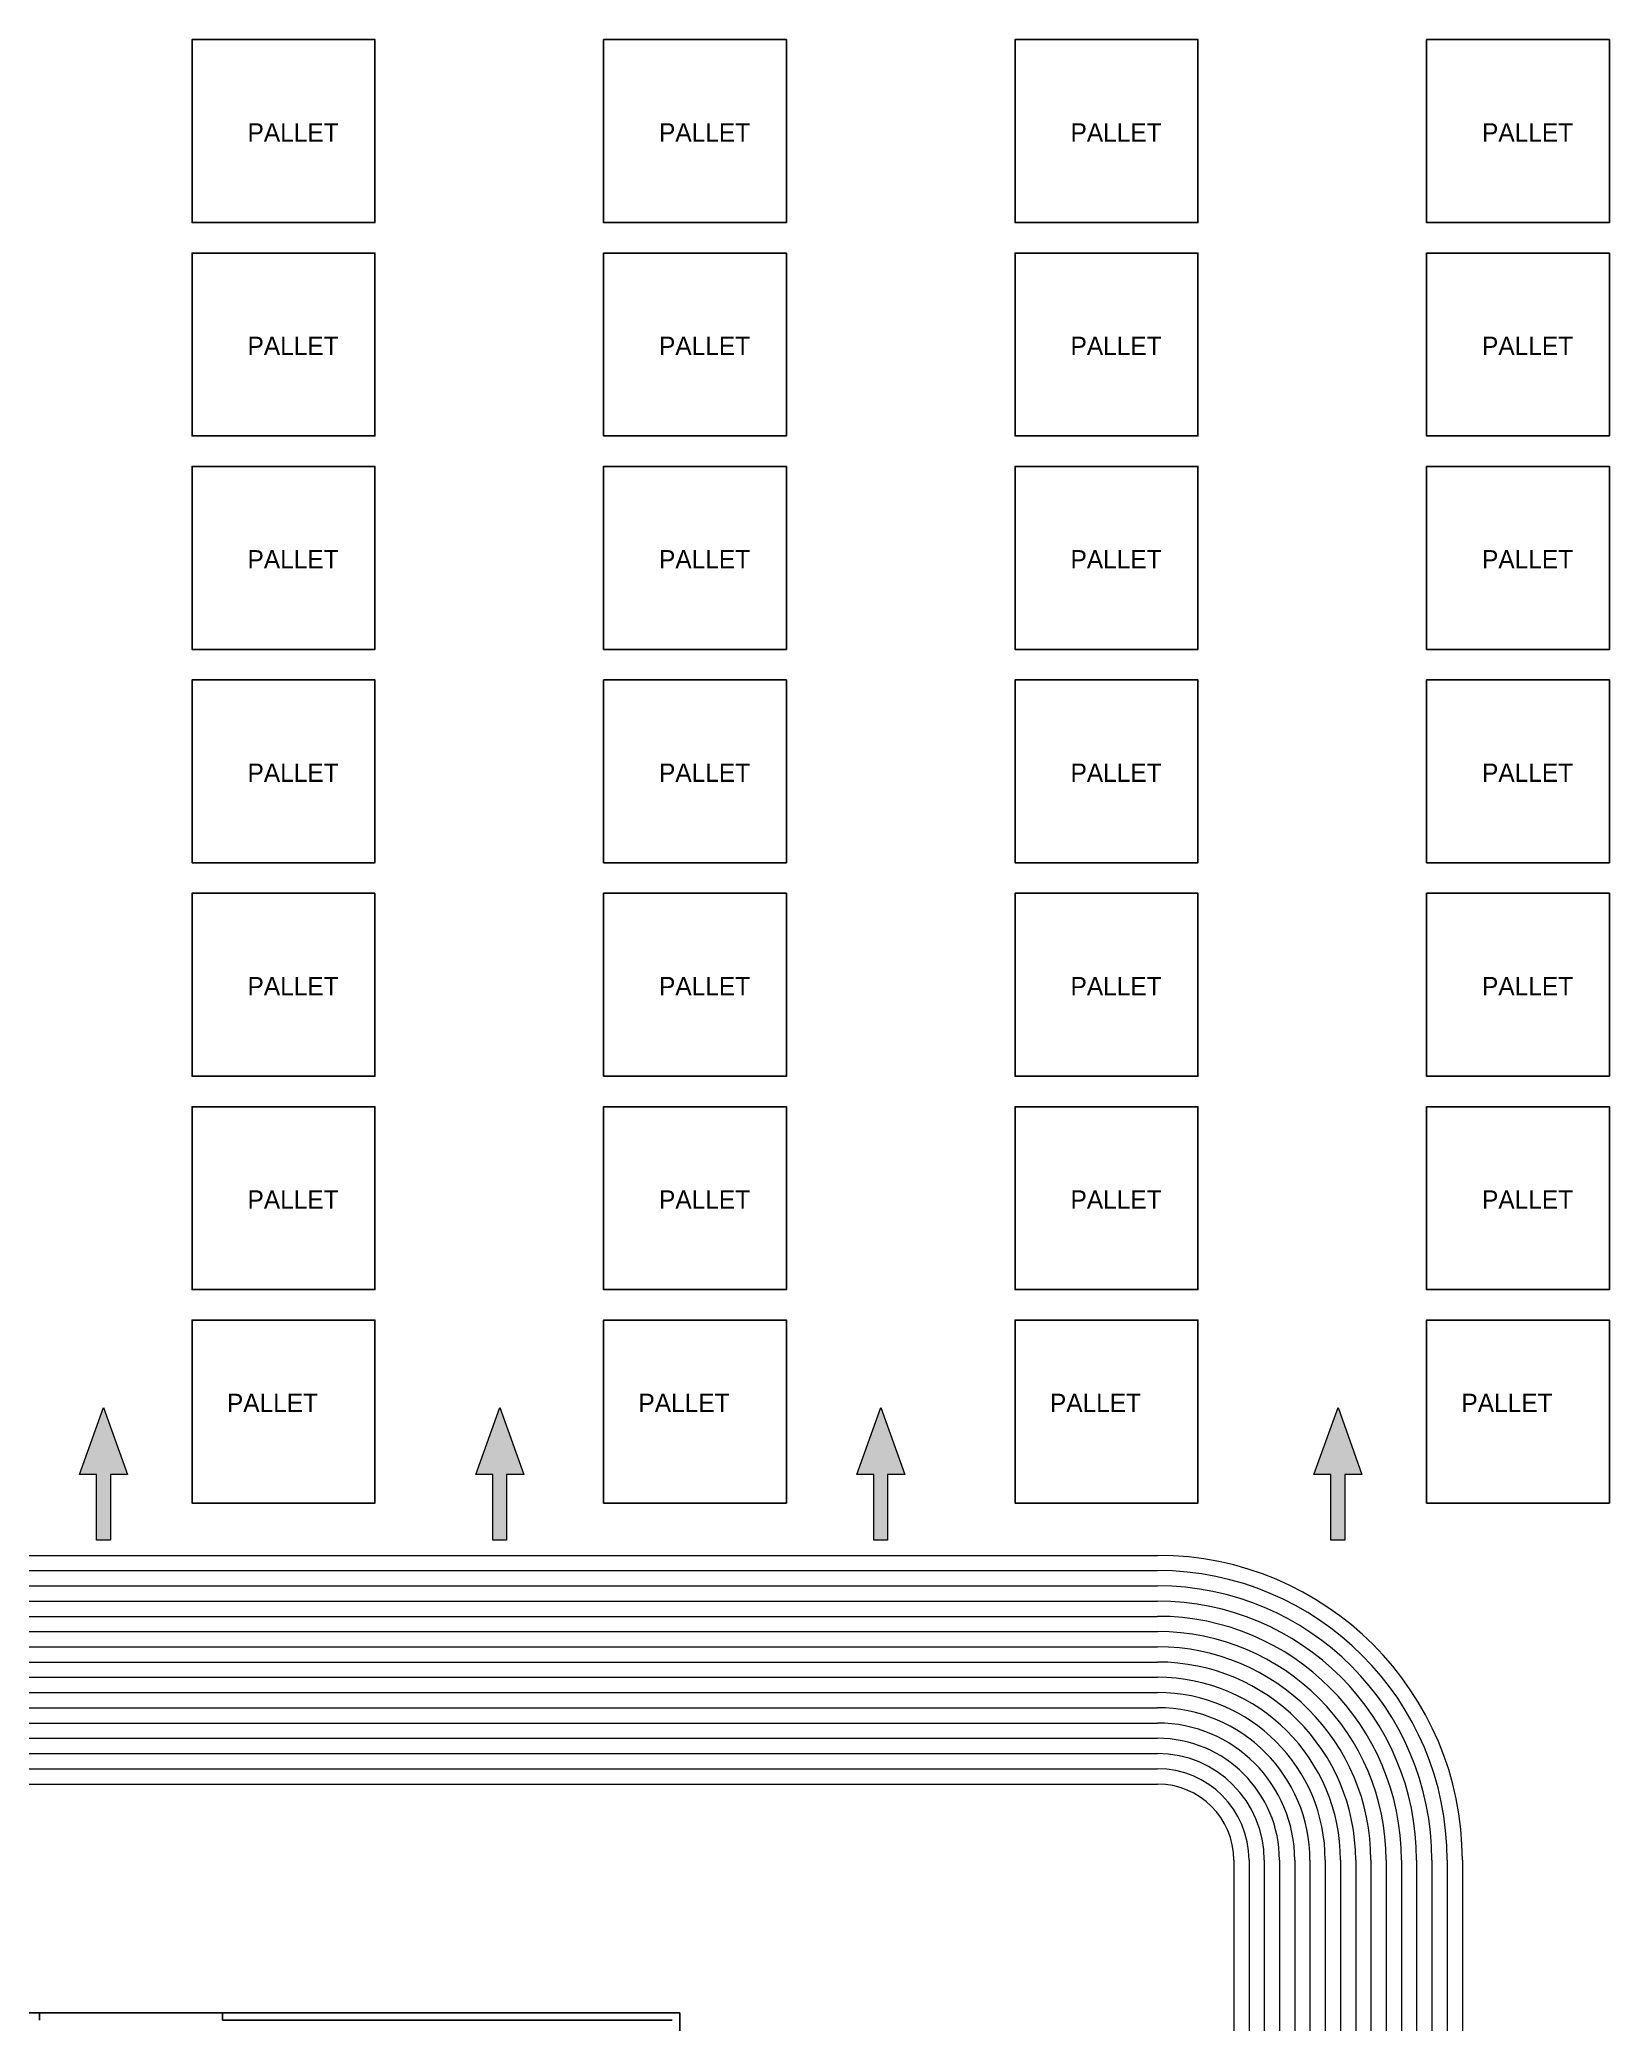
# Model space of a CAD drawing. Header units: centimetres. Extents: x 382474 to 805140, y 51501 to 135682.
# Drawn here: x 388086 to 389116, y 64576 to 65875 of the extents above; entities that cross this region are included whole.
import ezdxf

# ---------------------------------------------------------------- set-up
doc = ezdxf.new("R2010")
doc.units = ezdxf.units.CM
for name, color, linetype in [('D RACK', 7, 'Continuous'), ('LVI_FLOOR BEDS - GENERAL', 254, 'Continuous'), ('SPN-FURNITURE', 7, 'Continuous')]:
    doc.layers.add(name, color=color, linetype=linetype)
doc.layers.add('SPN-DIM', color=8, linetype='Continuous', lineweight=15)
doc.styles.add('ARIAL', font='arial.ttf')

msp = doc.modelspace()

# ---------------------------------------------------------------- texts
at = {"layer": 'SPN-FURNITURE', "color": 1, "char_height": 12, "attachment_point": 1, "style": 'ARIAL'}
for insert in [(388222, 65820.1), (388222, 65820.1), (388492, 65820.1), (388492, 65820.1), (388762, 65820.1), (388762, 65820.1), (389032, 65820.1), (389032, 65820.1), (388222, 65680.1), (388222, 65680.1), (388492, 65680.1), (388492, 65680.1), (388762, 65680.1), (388762, 65680.1), (389032, 65680.1), (389032, 65680.1), (388222, 65540.1), (388222, 65540.1), (388492, 65540.1), (388492, 65540.1), (388762, 65540.1), (388762, 65540.1), (389032, 65540.1), (389032, 65540.1), (388222, 65400.1), (388222, 65400.1), (388492, 65400.1), (388492, 65400.1), (388762, 65400.1), (388762, 65400.1), (389032, 65400.1), (389032, 65400.1), (388222, 65260.1), (388222, 65260.1), (388492, 65260.1), (388492, 65260.1), (388762, 65260.1), (388762, 65260.1), (389032, 65260.1), (389032, 65260.1), (388222, 65120.1), (388222, 65120.1), (388492, 65120.1), (388492, 65120.1), (388762, 65120.1), (388762, 65120.1), (389032, 65120.1), (389032, 65120.1), (388208.5, 64986.7), (388208.5, 64986.7), (388478.5, 64986.7), (388478.5, 64986.7), (388748.5, 64986.7), (388748.5, 64986.7), (389018.5, 64986.7), (389018.5, 64986.7)]:
    msp.add_mtext('{\\fCentury Gothic|b0|i0|c0|p34;PALLET}', dxfattribs=dict(at, insert=insert))

# ---------------------------------------------------------------- hatches: boundary and pattern name
at = {"layer": 'LVI_FLOOR BEDS - GENERAL', "lineweight": -3, "transparency": 33554508}
h = msp.add_hatch(color=1, dxfattribs=at)
h.dxf.hatch_style = 1
h.paths.add_polyline_path([(388132, 64890.6), (388122.9, 64890.6), (388122.9, 64933.7), (388111.7, 64933.7), (388127.5, 64977.7), (388143.2, 64933.7), (388132, 64933.7)])
h = msp.add_hatch(color=1, dxfattribs=at)
h.dxf.hatch_style = 1
h.paths.add_polyline_path([(388132, 64890.6), (388122.9, 64890.6), (388122.9, 64933.7), (388111.7, 64933.7), (388127.5, 64977.7), (388143.2, 64933.7), (388132, 64933.7)])
h = msp.add_hatch(color=1, dxfattribs=at)
h.dxf.hatch_style = 1
h.paths.add_polyline_path([(388132, 64890.6), (388122.9, 64890.6), (388122.9, 64933.7), (388111.7, 64933.7), (388127.5, 64977.7), (388143.2, 64933.7), (388132, 64933.7)])
h = msp.add_hatch(color=1, dxfattribs=at)
h.dxf.hatch_style = 1
h.paths.add_polyline_path([(388132, 64890.6), (388122.9, 64890.6), (388122.9, 64933.7), (388111.7, 64933.7), (388127.5, 64977.7), (388143.2, 64933.7), (388132, 64933.7)])
h = msp.add_hatch(color=1, dxfattribs=at)
h.dxf.hatch_style = 1
h.paths.add_polyline_path([(388132, 64890.6), (388122.9, 64890.6), (388122.9, 64933.7), (388111.7, 64933.7), (388127.5, 64977.7), (388143.2, 64933.7), (388132, 64933.7)])
h = msp.add_hatch(color=1, dxfattribs=at)
h.dxf.hatch_style = 1
h.paths.add_polyline_path([(388132, 64890.6), (388122.9, 64890.6), (388122.9, 64933.7), (388111.7, 64933.7), (388127.5, 64977.7), (388143.2, 64933.7), (388132, 64933.7)])
h = msp.add_hatch(color=1, dxfattribs=at)
h.dxf.hatch_style = 1
h.paths.add_polyline_path([(388132, 64890.6), (388122.9, 64890.6), (388122.9, 64933.7), (388111.7, 64933.7), (388127.5, 64977.7), (388143.2, 64933.7), (388132, 64933.7)])
h = msp.add_hatch(color=1, dxfattribs=at)
h.dxf.hatch_style = 1
h.paths.add_polyline_path([(388132, 64890.6), (388122.9, 64890.6), (388122.9, 64933.7), (388111.7, 64933.7), (388127.5, 64977.7), (388143.2, 64933.7), (388132, 64933.7)])
h = msp.add_hatch(color=1, dxfattribs=at)
h.dxf.hatch_style = 1
h.paths.add_polyline_path([(388132, 64890.6), (388122.9, 64890.6), (388122.9, 64933.7), (388111.7, 64933.7), (388127.5, 64977.7), (388143.2, 64933.7), (388132, 64933.7)])
h = msp.add_hatch(color=1, dxfattribs=at)
h.dxf.hatch_style = 1
h.paths.add_polyline_path([(388132, 64890.6), (388122.9, 64890.6), (388122.9, 64933.7), (388111.7, 64933.7), (388127.5, 64977.7), (388143.2, 64933.7), (388132, 64933.7)])
h = msp.add_hatch(color=1, dxfattribs=at)
h.dxf.hatch_style = 1
h.paths.add_polyline_path([(388132, 64890.6), (388122.9, 64890.6), (388122.9, 64933.7), (388111.7, 64933.7), (388127.5, 64977.7), (388143.2, 64933.7), (388132, 64933.7)])
h = msp.add_hatch(color=1, dxfattribs=at)
h.dxf.hatch_style = 1
h.paths.add_polyline_path([(388132, 64890.6), (388122.9, 64890.6), (388122.9, 64933.7), (388111.7, 64933.7), (388127.5, 64977.7), (388143.2, 64933.7), (388132, 64933.7)])
h = msp.add_hatch(color=1, dxfattribs=at)
h.dxf.hatch_style = 1
h.paths.add_polyline_path([(388132, 64890.6), (388122.9, 64890.6), (388122.9, 64933.7), (388111.7, 64933.7), (388127.5, 64977.7), (388143.2, 64933.7), (388132, 64933.7)])
h = msp.add_hatch(color=1, dxfattribs=at)
h.dxf.hatch_style = 1
h.paths.add_polyline_path([(388132, 64890.6), (388122.9, 64890.6), (388122.9, 64933.7), (388111.7, 64933.7), (388127.5, 64977.7), (388143.2, 64933.7), (388132, 64933.7)])
h = msp.add_hatch(color=1, dxfattribs=at)
h.dxf.hatch_style = 1
h.paths.add_polyline_path([(388132, 64890.6), (388122.9, 64890.6), (388122.9, 64933.7), (388111.7, 64933.7), (388127.5, 64977.7), (388143.2, 64933.7), (388132, 64933.7)])
h = msp.add_hatch(color=1, dxfattribs=at)
h.dxf.hatch_style = 1
h.paths.add_polyline_path([(388132, 64890.6), (388122.9, 64890.6), (388122.9, 64933.7), (388111.7, 64933.7), (388127.5, 64977.7), (388143.2, 64933.7), (388132, 64933.7)])
h = msp.add_hatch(color=1, dxfattribs=at)
h.dxf.hatch_style = 1
h.paths.add_polyline_path([(388132, 64890.6), (388122.9, 64890.6), (388122.9, 64933.7), (388111.7, 64933.7), (388127.5, 64977.7), (388143.2, 64933.7), (388132, 64933.7)])
h = msp.add_hatch(color=1, dxfattribs=at)
h.dxf.hatch_style = 1
h.paths.add_polyline_path([(388132, 64890.6), (388122.9, 64890.6), (388122.9, 64933.7), (388111.7, 64933.7), (388127.5, 64977.7), (388143.2, 64933.7), (388132, 64933.7)])
h = msp.add_hatch(color=1, dxfattribs=at)
h.dxf.hatch_style = 1
h.paths.add_polyline_path([(388132, 64890.6), (388122.9, 64890.6), (388122.9, 64933.7), (388111.7, 64933.7), (388127.5, 64977.7), (388143.2, 64933.7), (388132, 64933.7)])
h = msp.add_hatch(color=1, dxfattribs=at)
h.dxf.hatch_style = 1
h.paths.add_polyline_path([(388132, 64890.6), (388122.9, 64890.6), (388122.9, 64933.7), (388111.7, 64933.7), (388127.5, 64977.7), (388143.2, 64933.7), (388132, 64933.7)])
h = msp.add_hatch(color=1, dxfattribs=at)
h.dxf.hatch_style = 1
h.paths.add_polyline_path([(388132, 64890.6), (388122.9, 64890.6), (388122.9, 64933.7), (388111.7, 64933.7), (388127.5, 64977.7), (388143.2, 64933.7), (388132, 64933.7)])
h = msp.add_hatch(color=1, dxfattribs=at)
h.dxf.hatch_style = 1
h.paths.add_polyline_path([(388132, 64890.6), (388122.9, 64890.6), (388122.9, 64933.7), (388111.7, 64933.7), (388127.5, 64977.7), (388143.2, 64933.7), (388132, 64933.7)])
h = msp.add_hatch(color=1, dxfattribs=at)
h.dxf.hatch_style = 1
h.paths.add_polyline_path([(388132, 64890.6), (388122.9, 64890.6), (388122.9, 64933.7), (388111.7, 64933.7), (388127.5, 64977.7), (388143.2, 64933.7), (388132, 64933.7)])
h = msp.add_hatch(color=1, dxfattribs=at)
h.dxf.hatch_style = 1
h.paths.add_polyline_path([(388132, 64890.6), (388122.9, 64890.6), (388122.9, 64933.7), (388111.7, 64933.7), (388127.5, 64977.7), (388143.2, 64933.7), (388132, 64933.7)])
h = msp.add_hatch(color=1, dxfattribs=at)
h.dxf.hatch_style = 1
h.paths.add_polyline_path([(388132, 64890.6), (388122.9, 64890.6), (388122.9, 64933.7), (388111.7, 64933.7), (388127.5, 64977.7), (388143.2, 64933.7), (388132, 64933.7)])
h = msp.add_hatch(color=1, dxfattribs=at)
h.dxf.hatch_style = 1
h.paths.add_polyline_path([(388132, 64890.6), (388122.9, 64890.6), (388122.9, 64933.7), (388111.7, 64933.7), (388127.5, 64977.7), (388143.2, 64933.7), (388132, 64933.7)])
h = msp.add_hatch(color=1, dxfattribs=at)
h.dxf.hatch_style = 1
h.paths.add_polyline_path([(388132, 64890.6), (388122.9, 64890.6), (388122.9, 64933.7), (388111.7, 64933.7), (388127.5, 64977.7), (388143.2, 64933.7), (388132, 64933.7)])
h = msp.add_hatch(color=1, dxfattribs=at)
h.dxf.hatch_style = 1
h.paths.add_polyline_path([(388132, 64890.6), (388122.9, 64890.6), (388122.9, 64933.7), (388111.7, 64933.7), (388127.5, 64977.7), (388143.2, 64933.7), (388132, 64933.7)])
h = msp.add_hatch(color=1, dxfattribs=at)
h.dxf.hatch_style = 1
h.paths.add_polyline_path([(388132, 64890.6), (388122.9, 64890.6), (388122.9, 64933.7), (388111.7, 64933.7), (388127.5, 64977.7), (388143.2, 64933.7), (388132, 64933.7)])
h = msp.add_hatch(color=1, dxfattribs=at)
h.dxf.hatch_style = 1
h.paths.add_polyline_path([(388132, 64890.6), (388122.9, 64890.6), (388122.9, 64933.7), (388111.7, 64933.7), (388127.5, 64977.7), (388143.2, 64933.7), (388132, 64933.7)])
h = msp.add_hatch(color=1, dxfattribs=at)
h.dxf.hatch_style = 1
h.paths.add_polyline_path([(388132, 64890.6), (388122.9, 64890.6), (388122.9, 64933.7), (388111.7, 64933.7), (388127.5, 64977.7), (388143.2, 64933.7), (388132, 64933.7)])
h = msp.add_hatch(color=1, dxfattribs=at)
h.dxf.hatch_style = 1
h.paths.add_polyline_path([(388132, 64890.6), (388122.9, 64890.6), (388122.9, 64933.7), (388111.7, 64933.7), (388127.5, 64977.7), (388143.2, 64933.7), (388132, 64933.7)])
h = msp.add_hatch(color=1, dxfattribs=at)
h.dxf.hatch_style = 1
h.paths.add_polyline_path([(388132, 64890.6), (388122.9, 64890.6), (388122.9, 64933.7), (388111.7, 64933.7), (388127.5, 64977.7), (388143.2, 64933.7), (388132, 64933.7)])
h = msp.add_hatch(color=1, dxfattribs=at)
h.dxf.hatch_style = 1
h.paths.add_polyline_path([(388132, 64890.6), (388122.9, 64890.6), (388122.9, 64933.7), (388111.7, 64933.7), (388127.5, 64977.7), (388143.2, 64933.7), (388132, 64933.7)])
h = msp.add_hatch(color=1, dxfattribs=at)
h.dxf.hatch_style = 1
h.paths.add_polyline_path([(388132, 64890.6), (388122.9, 64890.6), (388122.9, 64933.7), (388111.7, 64933.7), (388127.5, 64977.7), (388143.2, 64933.7), (388132, 64933.7)])
h = msp.add_hatch(color=1, dxfattribs=at)
h.dxf.hatch_style = 1
h.paths.add_polyline_path([(388132, 64890.6), (388122.9, 64890.6), (388122.9, 64933.7), (388111.7, 64933.7), (388127.5, 64977.7), (388143.2, 64933.7), (388132, 64933.7)])
h = msp.add_hatch(color=1, dxfattribs=at)
h.dxf.hatch_style = 1
h.paths.add_polyline_path([(388132, 64890.6), (388122.9, 64890.6), (388122.9, 64933.7), (388111.7, 64933.7), (388127.5, 64977.7), (388143.2, 64933.7), (388132, 64933.7)])
h = msp.add_hatch(color=1, dxfattribs=at)
h.dxf.hatch_style = 1
h.paths.add_polyline_path([(388132, 64890.6), (388122.9, 64890.6), (388122.9, 64933.7), (388111.7, 64933.7), (388127.5, 64977.7), (388143.2, 64933.7), (388132, 64933.7)])
h = msp.add_hatch(color=1, dxfattribs=at)
h.dxf.hatch_style = 1
h.paths.add_polyline_path([(388132, 64890.6), (388122.9, 64890.6), (388122.9, 64933.7), (388111.7, 64933.7), (388127.5, 64977.7), (388143.2, 64933.7), (388132, 64933.7)])
h = msp.add_hatch(color=1, dxfattribs=at)
h.dxf.hatch_style = 1
h.paths.add_polyline_path([(388132, 64890.6), (388122.9, 64890.6), (388122.9, 64933.7), (388111.7, 64933.7), (388127.5, 64977.7), (388143.2, 64933.7), (388132, 64933.7)])
h = msp.add_hatch(color=1, dxfattribs=at)
h.dxf.hatch_style = 1
h.paths.add_polyline_path([(388132, 64890.6), (388122.9, 64890.6), (388122.9, 64933.7), (388111.7, 64933.7), (388127.5, 64977.7), (388143.2, 64933.7), (388132, 64933.7)])
h = msp.add_hatch(color=1, dxfattribs=at)
h.dxf.hatch_style = 1
h.paths.add_polyline_path([(388132, 64890.6), (388122.9, 64890.6), (388122.9, 64933.7), (388111.7, 64933.7), (388127.5, 64977.7), (388143.2, 64933.7), (388132, 64933.7)])
h = msp.add_hatch(color=1, dxfattribs=at)
h.dxf.hatch_style = 1
h.paths.add_polyline_path([(388132, 64890.6), (388122.9, 64890.6), (388122.9, 64933.7), (388111.7, 64933.7), (388127.5, 64977.7), (388143.2, 64933.7), (388132, 64933.7)])
h = msp.add_hatch(color=1, dxfattribs=at)
h.dxf.hatch_style = 1
h.paths.add_polyline_path([(388132, 64890.6), (388122.9, 64890.6), (388122.9, 64933.7), (388111.7, 64933.7), (388127.5, 64977.7), (388143.2, 64933.7), (388132, 64933.7)])
h = msp.add_hatch(color=1, dxfattribs=at)
h.dxf.hatch_style = 1
h.paths.add_polyline_path([(388132, 64890.6), (388122.9, 64890.6), (388122.9, 64933.7), (388111.7, 64933.7), (388127.5, 64977.7), (388143.2, 64933.7), (388132, 64933.7)])
h = msp.add_hatch(color=1, dxfattribs=at)
h.dxf.hatch_style = 1
h.paths.add_polyline_path([(388132, 64890.6), (388122.9, 64890.6), (388122.9, 64933.7), (388111.7, 64933.7), (388127.5, 64977.7), (388143.2, 64933.7), (388132, 64933.7)])
h = msp.add_hatch(color=1, dxfattribs=at)
h.dxf.hatch_style = 1
h.paths.add_polyline_path([(388132, 64890.6), (388122.9, 64890.6), (388122.9, 64933.7), (388111.7, 64933.7), (388127.5, 64977.7), (388143.2, 64933.7), (388132, 64933.7)])
h = msp.add_hatch(color=1, dxfattribs=at)
h.dxf.hatch_style = 1
h.paths.add_polyline_path([(388132, 64890.6), (388122.9, 64890.6), (388122.9, 64933.7), (388111.7, 64933.7), (388127.5, 64977.7), (388143.2, 64933.7), (388132, 64933.7)])
h = msp.add_hatch(color=1, dxfattribs=at)
h.dxf.hatch_style = 1
h.paths.add_polyline_path([(388132, 64890.6), (388122.9, 64890.6), (388122.9, 64933.7), (388111.7, 64933.7), (388127.5, 64977.7), (388143.2, 64933.7), (388132, 64933.7)])
h = msp.add_hatch(color=1, dxfattribs=at)
h.dxf.hatch_style = 1
h.paths.add_polyline_path([(388132, 64890.6), (388122.9, 64890.6), (388122.9, 64933.7), (388111.7, 64933.7), (388127.5, 64977.7), (388143.2, 64933.7), (388132, 64933.7)])
h = msp.add_hatch(color=1, dxfattribs=at)
h.dxf.hatch_style = 1
h.paths.add_polyline_path([(388132, 64890.6), (388122.9, 64890.6), (388122.9, 64933.7), (388111.7, 64933.7), (388127.5, 64977.7), (388143.2, 64933.7), (388132, 64933.7)])
h = msp.add_hatch(color=1, dxfattribs=at)
h.dxf.hatch_style = 1
h.paths.add_polyline_path([(388132, 64890.6), (388122.9, 64890.6), (388122.9, 64933.7), (388111.7, 64933.7), (388127.5, 64977.7), (388143.2, 64933.7), (388132, 64933.7)])
h = msp.add_hatch(color=1, dxfattribs=at)
h.dxf.hatch_style = 1
h.paths.add_polyline_path([(388132, 64890.6), (388122.9, 64890.6), (388122.9, 64933.7), (388111.7, 64933.7), (388127.5, 64977.7), (388143.2, 64933.7), (388132, 64933.7)])
h = msp.add_hatch(color=1, dxfattribs=at)
h.dxf.hatch_style = 1
h.paths.add_polyline_path([(388132, 64890.6), (388122.9, 64890.6), (388122.9, 64933.7), (388111.7, 64933.7), (388127.5, 64977.7), (388143.2, 64933.7), (388132, 64933.7)])
h = msp.add_hatch(color=1, dxfattribs=at)
h.dxf.hatch_style = 1
h.paths.add_polyline_path([(388132, 64890.6), (388122.9, 64890.6), (388122.9, 64933.7), (388111.7, 64933.7), (388127.5, 64977.7), (388143.2, 64933.7), (388132, 64933.7)])
h = msp.add_hatch(color=1, dxfattribs=at)
h.dxf.hatch_style = 1
h.paths.add_polyline_path([(388132, 64890.6), (388122.9, 64890.6), (388122.9, 64933.7), (388111.7, 64933.7), (388127.5, 64977.7), (388143.2, 64933.7), (388132, 64933.7)])
h = msp.add_hatch(color=1, dxfattribs=at)
h.dxf.hatch_style = 1
h.paths.add_polyline_path([(388132, 64890.6), (388122.9, 64890.6), (388122.9, 64933.7), (388111.7, 64933.7), (388127.5, 64977.7), (388143.2, 64933.7), (388132, 64933.7)])
h = msp.add_hatch(color=1, dxfattribs=at)
h.dxf.hatch_style = 1
h.paths.add_polyline_path([(388132, 64890.6), (388122.9, 64890.6), (388122.9, 64933.7), (388111.7, 64933.7), (388127.5, 64977.7), (388143.2, 64933.7), (388132, 64933.7)])
h = msp.add_hatch(color=1, dxfattribs=at)
h.dxf.hatch_style = 1
h.paths.add_polyline_path([(388132, 64890.6), (388122.9, 64890.6), (388122.9, 64933.7), (388111.7, 64933.7), (388127.5, 64977.7), (388143.2, 64933.7), (388132, 64933.7)])
h = msp.add_hatch(color=1, dxfattribs=at)
h.dxf.hatch_style = 1
h.paths.add_polyline_path([(388132, 64890.6), (388122.9, 64890.6), (388122.9, 64933.7), (388111.7, 64933.7), (388127.5, 64977.7), (388143.2, 64933.7), (388132, 64933.7)])
h = msp.add_hatch(color=1, dxfattribs=at)
h.dxf.hatch_style = 1
h.paths.add_polyline_path([(388132, 64890.6), (388122.9, 64890.6), (388122.9, 64933.7), (388111.7, 64933.7), (388127.5, 64977.7), (388143.2, 64933.7), (388132, 64933.7)])
h = msp.add_hatch(color=1, dxfattribs=at)
h.dxf.hatch_style = 1
h.paths.add_polyline_path([(388132, 64890.6), (388122.9, 64890.6), (388122.9, 64933.7), (388111.7, 64933.7), (388127.5, 64977.7), (388143.2, 64933.7), (388132, 64933.7)])
h = msp.add_hatch(color=1, dxfattribs=at)
h.dxf.hatch_style = 1
h.paths.add_polyline_path([(388132, 64890.6), (388122.9, 64890.6), (388122.9, 64933.7), (388111.7, 64933.7), (388127.5, 64977.7), (388143.2, 64933.7), (388132, 64933.7)])
h = msp.add_hatch(color=1, dxfattribs=at)
h.dxf.hatch_style = 1
h.paths.add_polyline_path([(388132, 64890.6), (388122.9, 64890.6), (388122.9, 64933.7), (388111.7, 64933.7), (388127.5, 64977.7), (388143.2, 64933.7), (388132, 64933.7)])
h = msp.add_hatch(color=1, dxfattribs=at)
h.dxf.hatch_style = 1
h.paths.add_polyline_path([(388132, 64890.6), (388122.9, 64890.6), (388122.9, 64933.7), (388111.7, 64933.7), (388127.5, 64977.7), (388143.2, 64933.7), (388132, 64933.7)])
h = msp.add_hatch(color=1, dxfattribs=at)
h.dxf.hatch_style = 1
h.paths.add_polyline_path([(388132, 64890.6), (388122.9, 64890.6), (388122.9, 64933.7), (388111.7, 64933.7), (388127.5, 64977.7), (388143.2, 64933.7), (388132, 64933.7)])
h = msp.add_hatch(color=1, dxfattribs=at)
h.dxf.hatch_style = 1
h.paths.add_polyline_path([(388132, 64890.6), (388122.9, 64890.6), (388122.9, 64933.7), (388111.7, 64933.7), (388127.5, 64977.7), (388143.2, 64933.7), (388132, 64933.7)])
h = msp.add_hatch(color=1, dxfattribs=at)
h.dxf.hatch_style = 1
h.paths.add_polyline_path([(388132, 64890.6), (388122.9, 64890.6), (388122.9, 64933.7), (388111.7, 64933.7), (388127.5, 64977.7), (388143.2, 64933.7), (388132, 64933.7)])
h = msp.add_hatch(color=1, dxfattribs=at)
h.dxf.hatch_style = 1
h.paths.add_polyline_path([(388132, 64890.6), (388122.9, 64890.6), (388122.9, 64933.7), (388111.7, 64933.7), (388127.5, 64977.7), (388143.2, 64933.7), (388132, 64933.7)])
h = msp.add_hatch(color=1, dxfattribs=at)
h.dxf.hatch_style = 1
h.paths.add_polyline_path([(388132, 64890.6), (388122.9, 64890.6), (388122.9, 64933.7), (388111.7, 64933.7), (388127.5, 64977.7), (388143.2, 64933.7), (388132, 64933.7)])
h = msp.add_hatch(color=1, dxfattribs=at)
h.dxf.hatch_style = 1
h.paths.add_polyline_path([(388132, 64890.6), (388122.9, 64890.6), (388122.9, 64933.7), (388111.7, 64933.7), (388127.5, 64977.7), (388143.2, 64933.7), (388132, 64933.7)])
h = msp.add_hatch(color=1, dxfattribs=at)
h.dxf.hatch_style = 1
h.paths.add_polyline_path([(388132, 64890.6), (388122.9, 64890.6), (388122.9, 64933.7), (388111.7, 64933.7), (388127.5, 64977.7), (388143.2, 64933.7), (388132, 64933.7)])
h = msp.add_hatch(color=1, dxfattribs=at)
h.dxf.hatch_style = 1
h.paths.add_polyline_path([(388132, 64890.6), (388122.9, 64890.6), (388122.9, 64933.7), (388111.7, 64933.7), (388127.5, 64977.7), (388143.2, 64933.7), (388132, 64933.7)])
h = msp.add_hatch(color=1, dxfattribs=at)
h.dxf.hatch_style = 1
h.paths.add_polyline_path([(388132, 64890.6), (388122.9, 64890.6), (388122.9, 64933.7), (388111.7, 64933.7), (388127.5, 64977.7), (388143.2, 64933.7), (388132, 64933.7)])
h = msp.add_hatch(color=1, dxfattribs=at)
h.dxf.hatch_style = 1
h.paths.add_polyline_path([(388132, 64890.6), (388122.9, 64890.6), (388122.9, 64933.7), (388111.7, 64933.7), (388127.5, 64977.7), (388143.2, 64933.7), (388132, 64933.7)])
h = msp.add_hatch(color=1, dxfattribs=at)
h.dxf.hatch_style = 1
h.paths.add_polyline_path([(388132, 64890.6), (388122.9, 64890.6), (388122.9, 64933.7), (388111.7, 64933.7), (388127.5, 64977.7), (388143.2, 64933.7), (388132, 64933.7)])
h = msp.add_hatch(color=1, dxfattribs=at)
h.dxf.hatch_style = 1
h.paths.add_polyline_path([(388132, 64890.6), (388122.9, 64890.6), (388122.9, 64933.7), (388111.7, 64933.7), (388127.5, 64977.7), (388143.2, 64933.7), (388132, 64933.7)])
h = msp.add_hatch(color=1, dxfattribs=at)
h.dxf.hatch_style = 1
h.paths.add_polyline_path([(388132, 64890.6), (388122.9, 64890.6), (388122.9, 64933.7), (388111.7, 64933.7), (388127.5, 64977.7), (388143.2, 64933.7), (388132, 64933.7)])
h = msp.add_hatch(color=1, dxfattribs=at)
h.dxf.hatch_style = 1
h.paths.add_polyline_path([(388132, 64890.6), (388122.9, 64890.6), (388122.9, 64933.7), (388111.7, 64933.7), (388127.5, 64977.7), (388143.2, 64933.7), (388132, 64933.7)])
h = msp.add_hatch(color=1, dxfattribs=at)
h.dxf.hatch_style = 1
h.paths.add_polyline_path([(388132, 64890.6), (388122.9, 64890.6), (388122.9, 64933.7), (388111.7, 64933.7), (388127.5, 64977.7), (388143.2, 64933.7), (388132, 64933.7)])
h = msp.add_hatch(color=1, dxfattribs=at)
h.dxf.hatch_style = 1
h.paths.add_polyline_path([(388132, 64890.6), (388122.9, 64890.6), (388122.9, 64933.7), (388111.7, 64933.7), (388127.5, 64977.7), (388143.2, 64933.7), (388132, 64933.7)])
h = msp.add_hatch(color=1, dxfattribs=at)
h.dxf.hatch_style = 1
h.paths.add_polyline_path([(388132, 64890.6), (388122.9, 64890.6), (388122.9, 64933.7), (388111.7, 64933.7), (388127.5, 64977.7), (388143.2, 64933.7), (388132, 64933.7)])
h = msp.add_hatch(color=1, dxfattribs=at)
h.dxf.hatch_style = 1
h.paths.add_polyline_path([(388132, 64890.6), (388122.9, 64890.6), (388122.9, 64933.7), (388111.7, 64933.7), (388127.5, 64977.7), (388143.2, 64933.7), (388132, 64933.7)])
h = msp.add_hatch(color=1, dxfattribs=at)
h.dxf.hatch_style = 1
h.paths.add_polyline_path([(388132, 64890.6), (388122.9, 64890.6), (388122.9, 64933.7), (388111.7, 64933.7), (388127.5, 64977.7), (388143.2, 64933.7), (388132, 64933.7)])
h = msp.add_hatch(color=1, dxfattribs=at)
h.dxf.hatch_style = 1
h.paths.add_polyline_path([(388132, 64890.6), (388122.9, 64890.6), (388122.9, 64933.7), (388111.7, 64933.7), (388127.5, 64977.7), (388143.2, 64933.7), (388132, 64933.7)])
h = msp.add_hatch(color=1, dxfattribs=at)
h.dxf.hatch_style = 1
h.paths.add_polyline_path([(388132, 64890.6), (388122.9, 64890.6), (388122.9, 64933.7), (388111.7, 64933.7), (388127.5, 64977.7), (388143.2, 64933.7), (388132, 64933.7)])
h = msp.add_hatch(color=1, dxfattribs=at)
h.dxf.hatch_style = 1
h.paths.add_polyline_path([(388132, 64890.6), (388122.9, 64890.6), (388122.9, 64933.7), (388111.7, 64933.7), (388127.5, 64977.7), (388143.2, 64933.7), (388132, 64933.7)])
h = msp.add_hatch(color=1, dxfattribs=at)
h.dxf.hatch_style = 1
h.paths.add_polyline_path([(388132, 64890.6), (388122.9, 64890.6), (388122.9, 64933.7), (388111.7, 64933.7), (388127.5, 64977.7), (388143.2, 64933.7), (388132, 64933.7)])
h = msp.add_hatch(color=1, dxfattribs=at)
h.dxf.hatch_style = 1
h.paths.add_polyline_path([(388132, 64890.6), (388122.9, 64890.6), (388122.9, 64933.7), (388111.7, 64933.7), (388127.5, 64977.7), (388143.2, 64933.7), (388132, 64933.7)])
h = msp.add_hatch(color=1, dxfattribs=at)
h.dxf.hatch_style = 1
h.paths.add_polyline_path([(388132, 64890.6), (388122.9, 64890.6), (388122.9, 64933.7), (388111.7, 64933.7), (388127.5, 64977.7), (388143.2, 64933.7), (388132, 64933.7)])
h = msp.add_hatch(color=1, dxfattribs=at)
h.dxf.hatch_style = 1
h.paths.add_polyline_path([(388132, 64890.6), (388122.9, 64890.6), (388122.9, 64933.7), (388111.7, 64933.7), (388127.5, 64977.7), (388143.2, 64933.7), (388132, 64933.7)])
h = msp.add_hatch(color=1, dxfattribs=at)
h.dxf.hatch_style = 1
h.paths.add_polyline_path([(388132, 64890.6), (388122.9, 64890.6), (388122.9, 64933.7), (388111.7, 64933.7), (388127.5, 64977.7), (388143.2, 64933.7), (388132, 64933.7)])
h = msp.add_hatch(color=1, dxfattribs=at)
h.dxf.hatch_style = 1
h.paths.add_polyline_path([(388132, 64890.6), (388122.9, 64890.6), (388122.9, 64933.7), (388111.7, 64933.7), (388127.5, 64977.7), (388143.2, 64933.7), (388132, 64933.7)])
h = msp.add_hatch(color=1, dxfattribs=at)
h.dxf.hatch_style = 1
h.paths.add_polyline_path([(388132, 64890.6), (388122.9, 64890.6), (388122.9, 64933.7), (388111.7, 64933.7), (388127.5, 64977.7), (388143.2, 64933.7), (388132, 64933.7)])
h = msp.add_hatch(color=1, dxfattribs=at)
h.dxf.hatch_style = 1
h.paths.add_polyline_path([(388132, 64890.6), (388122.9, 64890.6), (388122.9, 64933.7), (388111.7, 64933.7), (388127.5, 64977.7), (388143.2, 64933.7), (388132, 64933.7)])
h = msp.add_hatch(color=1, dxfattribs=at)
h.dxf.hatch_style = 1
h.paths.add_polyline_path([(388132, 64890.6), (388122.9, 64890.6), (388122.9, 64933.7), (388111.7, 64933.7), (388127.5, 64977.7), (388143.2, 64933.7), (388132, 64933.7)])
h = msp.add_hatch(color=1, dxfattribs=at)
h.dxf.hatch_style = 1
h.paths.add_polyline_path([(388132, 64890.6), (388122.9, 64890.6), (388122.9, 64933.7), (388111.7, 64933.7), (388127.5, 64977.7), (388143.2, 64933.7), (388132, 64933.7)])
h = msp.add_hatch(color=1, dxfattribs=at)
h.dxf.hatch_style = 1
h.paths.add_polyline_path([(388132, 64890.6), (388122.9, 64890.6), (388122.9, 64933.7), (388111.7, 64933.7), (388127.5, 64977.7), (388143.2, 64933.7), (388132, 64933.7)])
h = msp.add_hatch(color=1, dxfattribs=at)
h.dxf.hatch_style = 1
h.paths.add_polyline_path([(388132, 64890.6), (388122.9, 64890.6), (388122.9, 64933.7), (388111.7, 64933.7), (388127.5, 64977.7), (388143.2, 64933.7), (388132, 64933.7)])
h = msp.add_hatch(color=1, dxfattribs=at)
h.dxf.hatch_style = 1
h.paths.add_polyline_path([(388132, 64890.6), (388122.9, 64890.6), (388122.9, 64933.7), (388111.7, 64933.7), (388127.5, 64977.7), (388143.2, 64933.7), (388132, 64933.7)])
h = msp.add_hatch(color=1, dxfattribs=at)
h.dxf.hatch_style = 1
h.paths.add_polyline_path([(388132, 64890.6), (388122.9, 64890.6), (388122.9, 64933.7), (388111.7, 64933.7), (388127.5, 64977.7), (388143.2, 64933.7), (388132, 64933.7)])
h = msp.add_hatch(color=1, dxfattribs=at)
h.dxf.hatch_style = 1
h.paths.add_polyline_path([(388132, 64890.6), (388122.9, 64890.6), (388122.9, 64933.7), (388111.7, 64933.7), (388127.5, 64977.7), (388143.2, 64933.7), (388132, 64933.7)])
h = msp.add_hatch(color=1, dxfattribs=at)
h.dxf.hatch_style = 1
h.paths.add_polyline_path([(388132, 64890.6), (388122.9, 64890.6), (388122.9, 64933.7), (388111.7, 64933.7), (388127.5, 64977.7), (388143.2, 64933.7), (388132, 64933.7)])
h = msp.add_hatch(color=1, dxfattribs=at)
h.dxf.hatch_style = 1
h.paths.add_polyline_path([(388132, 64890.6), (388122.9, 64890.6), (388122.9, 64933.7), (388111.7, 64933.7), (388127.5, 64977.7), (388143.2, 64933.7), (388132, 64933.7)])
h = msp.add_hatch(color=1, dxfattribs=at)
h.dxf.hatch_style = 1
h.paths.add_polyline_path([(388132, 64890.6), (388122.9, 64890.6), (388122.9, 64933.7), (388111.7, 64933.7), (388127.5, 64977.7), (388143.2, 64933.7), (388132, 64933.7)])
h = msp.add_hatch(color=1, dxfattribs=at)
h.dxf.hatch_style = 1
h.paths.add_polyline_path([(388132, 64890.6), (388122.9, 64890.6), (388122.9, 64933.7), (388111.7, 64933.7), (388127.5, 64977.7), (388143.2, 64933.7), (388132, 64933.7)])
h = msp.add_hatch(color=1, dxfattribs=at)
h.dxf.hatch_style = 1
h.paths.add_polyline_path([(388132, 64890.6), (388122.9, 64890.6), (388122.9, 64933.7), (388111.7, 64933.7), (388127.5, 64977.7), (388143.2, 64933.7), (388132, 64933.7)])
h = msp.add_hatch(color=1, dxfattribs=at)
h.dxf.hatch_style = 1
h.paths.add_polyline_path([(388132, 64890.6), (388122.9, 64890.6), (388122.9, 64933.7), (388111.7, 64933.7), (388127.5, 64977.7), (388143.2, 64933.7), (388132, 64933.7)])
h = msp.add_hatch(color=1, dxfattribs=at)
h.dxf.hatch_style = 1
h.paths.add_polyline_path([(388132, 64890.6), (388122.9, 64890.6), (388122.9, 64933.7), (388111.7, 64933.7), (388127.5, 64977.7), (388143.2, 64933.7), (388132, 64933.7)])
h = msp.add_hatch(color=1, dxfattribs=at)
h.dxf.hatch_style = 1
h.paths.add_polyline_path([(388132, 64890.6), (388122.9, 64890.6), (388122.9, 64933.7), (388111.7, 64933.7), (388127.5, 64977.7), (388143.2, 64933.7), (388132, 64933.7)])
h = msp.add_hatch(color=1, dxfattribs=at)
h.dxf.hatch_style = 1
h.paths.add_polyline_path([(388132, 64890.6), (388122.9, 64890.6), (388122.9, 64933.7), (388111.7, 64933.7), (388127.5, 64977.7), (388143.2, 64933.7), (388132, 64933.7)])
h = msp.add_hatch(color=1, dxfattribs=at)
h.dxf.hatch_style = 1
h.paths.add_polyline_path([(388132, 64890.6), (388122.9, 64890.6), (388122.9, 64933.7), (388111.7, 64933.7), (388127.5, 64977.7), (388143.2, 64933.7), (388132, 64933.7)])
h = msp.add_hatch(color=1, dxfattribs=at)
h.dxf.hatch_style = 1
h.paths.add_polyline_path([(388132, 64890.6), (388122.9, 64890.6), (388122.9, 64933.7), (388111.7, 64933.7), (388127.5, 64977.7), (388143.2, 64933.7), (388132, 64933.7)])
h = msp.add_hatch(color=1, dxfattribs=at)
h.dxf.hatch_style = 1
h.paths.add_polyline_path([(388132, 64890.6), (388122.9, 64890.6), (388122.9, 64933.7), (388111.7, 64933.7), (388127.5, 64977.7), (388143.2, 64933.7), (388132, 64933.7)])
h = msp.add_hatch(color=1, dxfattribs=at)
h.dxf.hatch_style = 1
h.paths.add_polyline_path([(388132, 64890.6), (388122.9, 64890.6), (388122.9, 64933.7), (388111.7, 64933.7), (388127.5, 64977.7), (388143.2, 64933.7), (388132, 64933.7)])
h = msp.add_hatch(color=1, dxfattribs=at)
h.dxf.hatch_style = 1
h.paths.add_polyline_path([(388132, 64890.6), (388122.9, 64890.6), (388122.9, 64933.7), (388111.7, 64933.7), (388127.5, 64977.7), (388143.2, 64933.7), (388132, 64933.7)])
h = msp.add_hatch(color=1, dxfattribs=at)
h.dxf.hatch_style = 1
h.paths.add_polyline_path([(388132, 64890.6), (388122.9, 64890.6), (388122.9, 64933.7), (388111.7, 64933.7), (388127.5, 64977.7), (388143.2, 64933.7), (388132, 64933.7)])
h = msp.add_hatch(color=1, dxfattribs=at)
h.dxf.hatch_style = 1
h.paths.add_polyline_path([(388132, 64890.6), (388122.9, 64890.6), (388122.9, 64933.7), (388111.7, 64933.7), (388127.5, 64977.7), (388143.2, 64933.7), (388132, 64933.7)])
h = msp.add_hatch(color=1, dxfattribs=at)
h.dxf.hatch_style = 1
h.paths.add_polyline_path([(388132, 64890.6), (388122.9, 64890.6), (388122.9, 64933.7), (388111.7, 64933.7), (388127.5, 64977.7), (388143.2, 64933.7), (388132, 64933.7)])
h = msp.add_hatch(color=1, dxfattribs=at)
h.dxf.hatch_style = 1
h.paths.add_polyline_path([(388132, 64890.6), (388122.9, 64890.6), (388122.9, 64933.7), (388111.7, 64933.7), (388127.5, 64977.7), (388143.2, 64933.7), (388132, 64933.7)])
h = msp.add_hatch(color=1, dxfattribs=at)
h.dxf.hatch_style = 1
h.paths.add_polyline_path([(388132, 64890.6), (388122.9, 64890.6), (388122.9, 64933.7), (388111.7, 64933.7), (388127.5, 64977.7), (388143.2, 64933.7), (388132, 64933.7)])
h = msp.add_hatch(color=1, dxfattribs=at)
h.dxf.hatch_style = 1
h.paths.add_polyline_path([(388132, 64890.6), (388122.9, 64890.6), (388122.9, 64933.7), (388111.7, 64933.7), (388127.5, 64977.7), (388143.2, 64933.7), (388132, 64933.7)])
h = msp.add_hatch(color=1, dxfattribs=at)
h.dxf.hatch_style = 1
h.paths.add_polyline_path([(388132, 64890.6), (388122.9, 64890.6), (388122.9, 64933.7), (388111.7, 64933.7), (388127.5, 64977.7), (388143.2, 64933.7), (388132, 64933.7)])
h = msp.add_hatch(color=1, dxfattribs=at)
h.dxf.hatch_style = 1
h.paths.add_polyline_path([(388132, 64890.6), (388122.9, 64890.6), (388122.9, 64933.7), (388111.7, 64933.7), (388127.5, 64977.7), (388143.2, 64933.7), (388132, 64933.7)])
h = msp.add_hatch(color=1, dxfattribs=at)
h.dxf.hatch_style = 1
h.paths.add_polyline_path([(388132, 64890.6), (388122.9, 64890.6), (388122.9, 64933.7), (388111.7, 64933.7), (388127.5, 64977.7), (388143.2, 64933.7), (388132, 64933.7)])
h = msp.add_hatch(color=1, dxfattribs=at)
h.dxf.hatch_style = 1
h.paths.add_polyline_path([(388132, 64890.6), (388122.9, 64890.6), (388122.9, 64933.7), (388111.7, 64933.7), (388127.5, 64977.7), (388143.2, 64933.7), (388132, 64933.7)])
h = msp.add_hatch(color=1, dxfattribs=at)
h.dxf.hatch_style = 1
h.paths.add_polyline_path([(388132, 64890.6), (388122.9, 64890.6), (388122.9, 64933.7), (388111.7, 64933.7), (388127.5, 64977.7), (388143.2, 64933.7), (388132, 64933.7)])
h = msp.add_hatch(color=1, dxfattribs=at)
h.dxf.hatch_style = 1
h.paths.add_polyline_path([(388132, 64890.6), (388122.9, 64890.6), (388122.9, 64933.7), (388111.7, 64933.7), (388127.5, 64977.7), (388143.2, 64933.7), (388132, 64933.7)])
h = msp.add_hatch(color=1, dxfattribs=at)
h.dxf.hatch_style = 1
h.paths.add_polyline_path([(388392, 64890.6), (388382.9, 64890.6), (388382.9, 64933.7), (388371.7, 64933.7), (388387.5, 64977.7), (388403.2, 64933.7), (388392, 64933.7)])
h = msp.add_hatch(color=1, dxfattribs=at)
h.dxf.hatch_style = 1
h.paths.add_polyline_path([(388392, 64890.6), (388382.9, 64890.6), (388382.9, 64933.7), (388371.7, 64933.7), (388387.5, 64977.7), (388403.2, 64933.7), (388392, 64933.7)])
h = msp.add_hatch(color=1, dxfattribs=at)
h.dxf.hatch_style = 1
h.paths.add_polyline_path([(388392, 64890.6), (388382.9, 64890.6), (388382.9, 64933.7), (388371.7, 64933.7), (388387.5, 64977.7), (388403.2, 64933.7), (388392, 64933.7)])
h = msp.add_hatch(color=1, dxfattribs=at)
h.dxf.hatch_style = 1
h.paths.add_polyline_path([(388392, 64890.6), (388382.9, 64890.6), (388382.9, 64933.7), (388371.7, 64933.7), (388387.5, 64977.7), (388403.2, 64933.7), (388392, 64933.7)])
h = msp.add_hatch(color=1, dxfattribs=at)
h.dxf.hatch_style = 1
h.paths.add_polyline_path([(388392, 64890.6), (388382.9, 64890.6), (388382.9, 64933.7), (388371.7, 64933.7), (388387.5, 64977.7), (388403.2, 64933.7), (388392, 64933.7)])
h = msp.add_hatch(color=1, dxfattribs=at)
h.dxf.hatch_style = 1
h.paths.add_polyline_path([(388392, 64890.6), (388382.9, 64890.6), (388382.9, 64933.7), (388371.7, 64933.7), (388387.5, 64977.7), (388403.2, 64933.7), (388392, 64933.7)])
h = msp.add_hatch(color=1, dxfattribs=at)
h.dxf.hatch_style = 1
h.paths.add_polyline_path([(388392, 64890.6), (388382.9, 64890.6), (388382.9, 64933.7), (388371.7, 64933.7), (388387.5, 64977.7), (388403.2, 64933.7), (388392, 64933.7)])
h = msp.add_hatch(color=1, dxfattribs=at)
h.dxf.hatch_style = 1
h.paths.add_polyline_path([(388392, 64890.6), (388382.9, 64890.6), (388382.9, 64933.7), (388371.7, 64933.7), (388387.5, 64977.7), (388403.2, 64933.7), (388392, 64933.7)])
h = msp.add_hatch(color=1, dxfattribs=at)
h.dxf.hatch_style = 1
h.paths.add_polyline_path([(388392, 64890.6), (388382.9, 64890.6), (388382.9, 64933.7), (388371.7, 64933.7), (388387.5, 64977.7), (388403.2, 64933.7), (388392, 64933.7)])
h = msp.add_hatch(color=1, dxfattribs=at)
h.dxf.hatch_style = 1
h.paths.add_polyline_path([(388392, 64890.6), (388382.9, 64890.6), (388382.9, 64933.7), (388371.7, 64933.7), (388387.5, 64977.7), (388403.2, 64933.7), (388392, 64933.7)])
h = msp.add_hatch(color=1, dxfattribs=at)
h.dxf.hatch_style = 1
h.paths.add_polyline_path([(388392, 64890.6), (388382.9, 64890.6), (388382.9, 64933.7), (388371.7, 64933.7), (388387.5, 64977.7), (388403.2, 64933.7), (388392, 64933.7)])
h = msp.add_hatch(color=1, dxfattribs=at)
h.dxf.hatch_style = 1
h.paths.add_polyline_path([(388392, 64890.6), (388382.9, 64890.6), (388382.9, 64933.7), (388371.7, 64933.7), (388387.5, 64977.7), (388403.2, 64933.7), (388392, 64933.7)])
h = msp.add_hatch(color=1, dxfattribs=at)
h.dxf.hatch_style = 1
h.paths.add_polyline_path([(388392, 64890.6), (388382.9, 64890.6), (388382.9, 64933.7), (388371.7, 64933.7), (388387.5, 64977.7), (388403.2, 64933.7), (388392, 64933.7)])
h = msp.add_hatch(color=1, dxfattribs=at)
h.dxf.hatch_style = 1
h.paths.add_polyline_path([(388392, 64890.6), (388382.9, 64890.6), (388382.9, 64933.7), (388371.7, 64933.7), (388387.5, 64977.7), (388403.2, 64933.7), (388392, 64933.7)])
h = msp.add_hatch(color=1, dxfattribs=at)
h.dxf.hatch_style = 1
h.paths.add_polyline_path([(388392, 64890.6), (388382.9, 64890.6), (388382.9, 64933.7), (388371.7, 64933.7), (388387.5, 64977.7), (388403.2, 64933.7), (388392, 64933.7)])
h = msp.add_hatch(color=1, dxfattribs=at)
h.dxf.hatch_style = 1
h.paths.add_polyline_path([(388392, 64890.6), (388382.9, 64890.6), (388382.9, 64933.7), (388371.7, 64933.7), (388387.5, 64977.7), (388403.2, 64933.7), (388392, 64933.7)])
h = msp.add_hatch(color=1, dxfattribs=at)
h.dxf.hatch_style = 1
h.paths.add_polyline_path([(388392, 64890.6), (388382.9, 64890.6), (388382.9, 64933.7), (388371.7, 64933.7), (388387.5, 64977.7), (388403.2, 64933.7), (388392, 64933.7)])
h = msp.add_hatch(color=1, dxfattribs=at)
h.dxf.hatch_style = 1
h.paths.add_polyline_path([(388392, 64890.6), (388382.9, 64890.6), (388382.9, 64933.7), (388371.7, 64933.7), (388387.5, 64977.7), (388403.2, 64933.7), (388392, 64933.7)])
h = msp.add_hatch(color=1, dxfattribs=at)
h.dxf.hatch_style = 1
h.paths.add_polyline_path([(388392, 64890.6), (388382.9, 64890.6), (388382.9, 64933.7), (388371.7, 64933.7), (388387.5, 64977.7), (388403.2, 64933.7), (388392, 64933.7)])
h = msp.add_hatch(color=1, dxfattribs=at)
h.dxf.hatch_style = 1
h.paths.add_polyline_path([(388392, 64890.6), (388382.9, 64890.6), (388382.9, 64933.7), (388371.7, 64933.7), (388387.5, 64977.7), (388403.2, 64933.7), (388392, 64933.7)])
h = msp.add_hatch(color=1, dxfattribs=at)
h.dxf.hatch_style = 1
h.paths.add_polyline_path([(388392, 64890.6), (388382.9, 64890.6), (388382.9, 64933.7), (388371.7, 64933.7), (388387.5, 64977.7), (388403.2, 64933.7), (388392, 64933.7)])
h = msp.add_hatch(color=1, dxfattribs=at)
h.dxf.hatch_style = 1
h.paths.add_polyline_path([(388392, 64890.6), (388382.9, 64890.6), (388382.9, 64933.7), (388371.7, 64933.7), (388387.5, 64977.7), (388403.2, 64933.7), (388392, 64933.7)])
h = msp.add_hatch(color=1, dxfattribs=at)
h.dxf.hatch_style = 1
h.paths.add_polyline_path([(388392, 64890.6), (388382.9, 64890.6), (388382.9, 64933.7), (388371.7, 64933.7), (388387.5, 64977.7), (388403.2, 64933.7), (388392, 64933.7)])
h = msp.add_hatch(color=1, dxfattribs=at)
h.dxf.hatch_style = 1
h.paths.add_polyline_path([(388392, 64890.6), (388382.9, 64890.6), (388382.9, 64933.7), (388371.7, 64933.7), (388387.5, 64977.7), (388403.2, 64933.7), (388392, 64933.7)])
h = msp.add_hatch(color=1, dxfattribs=at)
h.dxf.hatch_style = 1
h.paths.add_polyline_path([(388392, 64890.6), (388382.9, 64890.6), (388382.9, 64933.7), (388371.7, 64933.7), (388387.5, 64977.7), (388403.2, 64933.7), (388392, 64933.7)])
h = msp.add_hatch(color=1, dxfattribs=at)
h.dxf.hatch_style = 1
h.paths.add_polyline_path([(388392, 64890.6), (388382.9, 64890.6), (388382.9, 64933.7), (388371.7, 64933.7), (388387.5, 64977.7), (388403.2, 64933.7), (388392, 64933.7)])
h = msp.add_hatch(color=1, dxfattribs=at)
h.dxf.hatch_style = 1
h.paths.add_polyline_path([(388392, 64890.6), (388382.9, 64890.6), (388382.9, 64933.7), (388371.7, 64933.7), (388387.5, 64977.7), (388403.2, 64933.7), (388392, 64933.7)])
h = msp.add_hatch(color=1, dxfattribs=at)
h.dxf.hatch_style = 1
h.paths.add_polyline_path([(388392, 64890.6), (388382.9, 64890.6), (388382.9, 64933.7), (388371.7, 64933.7), (388387.5, 64977.7), (388403.2, 64933.7), (388392, 64933.7)])
h = msp.add_hatch(color=1, dxfattribs=at)
h.dxf.hatch_style = 1
h.paths.add_polyline_path([(388392, 64890.6), (388382.9, 64890.6), (388382.9, 64933.7), (388371.7, 64933.7), (388387.5, 64977.7), (388403.2, 64933.7), (388392, 64933.7)])
h = msp.add_hatch(color=1, dxfattribs=at)
h.dxf.hatch_style = 1
h.paths.add_polyline_path([(388392, 64890.6), (388382.9, 64890.6), (388382.9, 64933.7), (388371.7, 64933.7), (388387.5, 64977.7), (388403.2, 64933.7), (388392, 64933.7)])
h = msp.add_hatch(color=1, dxfattribs=at)
h.dxf.hatch_style = 1
h.paths.add_polyline_path([(388392, 64890.6), (388382.9, 64890.6), (388382.9, 64933.7), (388371.7, 64933.7), (388387.5, 64977.7), (388403.2, 64933.7), (388392, 64933.7)])
h = msp.add_hatch(color=1, dxfattribs=at)
h.dxf.hatch_style = 1
h.paths.add_polyline_path([(388392, 64890.6), (388382.9, 64890.6), (388382.9, 64933.7), (388371.7, 64933.7), (388387.5, 64977.7), (388403.2, 64933.7), (388392, 64933.7)])
h = msp.add_hatch(color=1, dxfattribs=at)
h.dxf.hatch_style = 1
h.paths.add_polyline_path([(388392, 64890.6), (388382.9, 64890.6), (388382.9, 64933.7), (388371.7, 64933.7), (388387.5, 64977.7), (388403.2, 64933.7), (388392, 64933.7)])
h = msp.add_hatch(color=1, dxfattribs=at)
h.dxf.hatch_style = 1
h.paths.add_polyline_path([(388392, 64890.6), (388382.9, 64890.6), (388382.9, 64933.7), (388371.7, 64933.7), (388387.5, 64977.7), (388403.2, 64933.7), (388392, 64933.7)])
h = msp.add_hatch(color=1, dxfattribs=at)
h.dxf.hatch_style = 1
h.paths.add_polyline_path([(388392, 64890.6), (388382.9, 64890.6), (388382.9, 64933.7), (388371.7, 64933.7), (388387.5, 64977.7), (388403.2, 64933.7), (388392, 64933.7)])
h = msp.add_hatch(color=1, dxfattribs=at)
h.dxf.hatch_style = 1
h.paths.add_polyline_path([(388392, 64890.6), (388382.9, 64890.6), (388382.9, 64933.7), (388371.7, 64933.7), (388387.5, 64977.7), (388403.2, 64933.7), (388392, 64933.7)])
h = msp.add_hatch(color=1, dxfattribs=at)
h.dxf.hatch_style = 1
h.paths.add_polyline_path([(388392, 64890.6), (388382.9, 64890.6), (388382.9, 64933.7), (388371.7, 64933.7), (388387.5, 64977.7), (388403.2, 64933.7), (388392, 64933.7)])
h = msp.add_hatch(color=1, dxfattribs=at)
h.dxf.hatch_style = 1
h.paths.add_polyline_path([(388392, 64890.6), (388382.9, 64890.6), (388382.9, 64933.7), (388371.7, 64933.7), (388387.5, 64977.7), (388403.2, 64933.7), (388392, 64933.7)])
h = msp.add_hatch(color=1, dxfattribs=at)
h.dxf.hatch_style = 1
h.paths.add_polyline_path([(388392, 64890.6), (388382.9, 64890.6), (388382.9, 64933.7), (388371.7, 64933.7), (388387.5, 64977.7), (388403.2, 64933.7), (388392, 64933.7)])
h = msp.add_hatch(color=1, dxfattribs=at)
h.dxf.hatch_style = 1
h.paths.add_polyline_path([(388392, 64890.6), (388382.9, 64890.6), (388382.9, 64933.7), (388371.7, 64933.7), (388387.5, 64977.7), (388403.2, 64933.7), (388392, 64933.7)])
h = msp.add_hatch(color=1, dxfattribs=at)
h.dxf.hatch_style = 1
h.paths.add_polyline_path([(388392, 64890.6), (388382.9, 64890.6), (388382.9, 64933.7), (388371.7, 64933.7), (388387.5, 64977.7), (388403.2, 64933.7), (388392, 64933.7)])
h = msp.add_hatch(color=1, dxfattribs=at)
h.dxf.hatch_style = 1
h.paths.add_polyline_path([(388392, 64890.6), (388382.9, 64890.6), (388382.9, 64933.7), (388371.7, 64933.7), (388387.5, 64977.7), (388403.2, 64933.7), (388392, 64933.7)])
h = msp.add_hatch(color=1, dxfattribs=at)
h.dxf.hatch_style = 1
h.paths.add_polyline_path([(388392, 64890.6), (388382.9, 64890.6), (388382.9, 64933.7), (388371.7, 64933.7), (388387.5, 64977.7), (388403.2, 64933.7), (388392, 64933.7)])
h = msp.add_hatch(color=1, dxfattribs=at)
h.dxf.hatch_style = 1
h.paths.add_polyline_path([(388392, 64890.6), (388382.9, 64890.6), (388382.9, 64933.7), (388371.7, 64933.7), (388387.5, 64977.7), (388403.2, 64933.7), (388392, 64933.7)])
h = msp.add_hatch(color=1, dxfattribs=at)
h.dxf.hatch_style = 1
h.paths.add_polyline_path([(388392, 64890.6), (388382.9, 64890.6), (388382.9, 64933.7), (388371.7, 64933.7), (388387.5, 64977.7), (388403.2, 64933.7), (388392, 64933.7)])
h = msp.add_hatch(color=1, dxfattribs=at)
h.dxf.hatch_style = 1
h.paths.add_polyline_path([(388392, 64890.6), (388382.9, 64890.6), (388382.9, 64933.7), (388371.7, 64933.7), (388387.5, 64977.7), (388403.2, 64933.7), (388392, 64933.7)])
h = msp.add_hatch(color=1, dxfattribs=at)
h.dxf.hatch_style = 1
h.paths.add_polyline_path([(388392, 64890.6), (388382.9, 64890.6), (388382.9, 64933.7), (388371.7, 64933.7), (388387.5, 64977.7), (388403.2, 64933.7), (388392, 64933.7)])
h = msp.add_hatch(color=1, dxfattribs=at)
h.dxf.hatch_style = 1
h.paths.add_polyline_path([(388392, 64890.6), (388382.9, 64890.6), (388382.9, 64933.7), (388371.7, 64933.7), (388387.5, 64977.7), (388403.2, 64933.7), (388392, 64933.7)])
h = msp.add_hatch(color=1, dxfattribs=at)
h.dxf.hatch_style = 1
h.paths.add_polyline_path([(388392, 64890.6), (388382.9, 64890.6), (388382.9, 64933.7), (388371.7, 64933.7), (388387.5, 64977.7), (388403.2, 64933.7), (388392, 64933.7)])
h = msp.add_hatch(color=1, dxfattribs=at)
h.dxf.hatch_style = 1
h.paths.add_polyline_path([(388392, 64890.6), (388382.9, 64890.6), (388382.9, 64933.7), (388371.7, 64933.7), (388387.5, 64977.7), (388403.2, 64933.7), (388392, 64933.7)])
h = msp.add_hatch(color=1, dxfattribs=at)
h.dxf.hatch_style = 1
h.paths.add_polyline_path([(388392, 64890.6), (388382.9, 64890.6), (388382.9, 64933.7), (388371.7, 64933.7), (388387.5, 64977.7), (388403.2, 64933.7), (388392, 64933.7)])
h = msp.add_hatch(color=1, dxfattribs=at)
h.dxf.hatch_style = 1
h.paths.add_polyline_path([(388392, 64890.6), (388382.9, 64890.6), (388382.9, 64933.7), (388371.7, 64933.7), (388387.5, 64977.7), (388403.2, 64933.7), (388392, 64933.7)])
h = msp.add_hatch(color=1, dxfattribs=at)
h.dxf.hatch_style = 1
h.paths.add_polyline_path([(388392, 64890.6), (388382.9, 64890.6), (388382.9, 64933.7), (388371.7, 64933.7), (388387.5, 64977.7), (388403.2, 64933.7), (388392, 64933.7)])
h = msp.add_hatch(color=1, dxfattribs=at)
h.dxf.hatch_style = 1
h.paths.add_polyline_path([(388392, 64890.6), (388382.9, 64890.6), (388382.9, 64933.7), (388371.7, 64933.7), (388387.5, 64977.7), (388403.2, 64933.7), (388392, 64933.7)])
h = msp.add_hatch(color=1, dxfattribs=at)
h.dxf.hatch_style = 1
h.paths.add_polyline_path([(388392, 64890.6), (388382.9, 64890.6), (388382.9, 64933.7), (388371.7, 64933.7), (388387.5, 64977.7), (388403.2, 64933.7), (388392, 64933.7)])
h = msp.add_hatch(color=1, dxfattribs=at)
h.dxf.hatch_style = 1
h.paths.add_polyline_path([(388392, 64890.6), (388382.9, 64890.6), (388382.9, 64933.7), (388371.7, 64933.7), (388387.5, 64977.7), (388403.2, 64933.7), (388392, 64933.7)])
h = msp.add_hatch(color=1, dxfattribs=at)
h.dxf.hatch_style = 1
h.paths.add_polyline_path([(388392, 64890.6), (388382.9, 64890.6), (388382.9, 64933.7), (388371.7, 64933.7), (388387.5, 64977.7), (388403.2, 64933.7), (388392, 64933.7)])
h = msp.add_hatch(color=1, dxfattribs=at)
h.dxf.hatch_style = 1
h.paths.add_polyline_path([(388392, 64890.6), (388382.9, 64890.6), (388382.9, 64933.7), (388371.7, 64933.7), (388387.5, 64977.7), (388403.2, 64933.7), (388392, 64933.7)])
h = msp.add_hatch(color=1, dxfattribs=at)
h.dxf.hatch_style = 1
h.paths.add_polyline_path([(388392, 64890.6), (388382.9, 64890.6), (388382.9, 64933.7), (388371.7, 64933.7), (388387.5, 64977.7), (388403.2, 64933.7), (388392, 64933.7)])
h = msp.add_hatch(color=1, dxfattribs=at)
h.dxf.hatch_style = 1
h.paths.add_polyline_path([(388392, 64890.6), (388382.9, 64890.6), (388382.9, 64933.7), (388371.7, 64933.7), (388387.5, 64977.7), (388403.2, 64933.7), (388392, 64933.7)])
h = msp.add_hatch(color=1, dxfattribs=at)
h.dxf.hatch_style = 1
h.paths.add_polyline_path([(388392, 64890.6), (388382.9, 64890.6), (388382.9, 64933.7), (388371.7, 64933.7), (388387.5, 64977.7), (388403.2, 64933.7), (388392, 64933.7)])
h = msp.add_hatch(color=1, dxfattribs=at)
h.dxf.hatch_style = 1
h.paths.add_polyline_path([(388392, 64890.6), (388382.9, 64890.6), (388382.9, 64933.7), (388371.7, 64933.7), (388387.5, 64977.7), (388403.2, 64933.7), (388392, 64933.7)])
h = msp.add_hatch(color=1, dxfattribs=at)
h.dxf.hatch_style = 1
h.paths.add_polyline_path([(388392, 64890.6), (388382.9, 64890.6), (388382.9, 64933.7), (388371.7, 64933.7), (388387.5, 64977.7), (388403.2, 64933.7), (388392, 64933.7)])
h = msp.add_hatch(color=1, dxfattribs=at)
h.dxf.hatch_style = 1
h.paths.add_polyline_path([(388392, 64890.6), (388382.9, 64890.6), (388382.9, 64933.7), (388371.7, 64933.7), (388387.5, 64977.7), (388403.2, 64933.7), (388392, 64933.7)])
h = msp.add_hatch(color=1, dxfattribs=at)
h.dxf.hatch_style = 1
h.paths.add_polyline_path([(388642, 64890.6), (388632.9, 64890.6), (388632.9, 64933.7), (388621.7, 64933.7), (388637.5, 64977.7), (388653.2, 64933.7), (388642, 64933.7)])
h = msp.add_hatch(color=1, dxfattribs=at)
h.dxf.hatch_style = 1
h.paths.add_polyline_path([(388642, 64890.6), (388632.9, 64890.6), (388632.9, 64933.7), (388621.7, 64933.7), (388637.5, 64977.7), (388653.2, 64933.7), (388642, 64933.7)])
h = msp.add_hatch(color=1, dxfattribs=at)
h.dxf.hatch_style = 1
h.paths.add_polyline_path([(388642, 64890.6), (388632.9, 64890.6), (388632.9, 64933.7), (388621.7, 64933.7), (388637.5, 64977.7), (388653.2, 64933.7), (388642, 64933.7)])
h = msp.add_hatch(color=1, dxfattribs=at)
h.dxf.hatch_style = 1
h.paths.add_polyline_path([(388642, 64890.6), (388632.9, 64890.6), (388632.9, 64933.7), (388621.7, 64933.7), (388637.5, 64977.7), (388653.2, 64933.7), (388642, 64933.7)])
h = msp.add_hatch(color=1, dxfattribs=at)
h.dxf.hatch_style = 1
h.paths.add_polyline_path([(388642, 64890.6), (388632.9, 64890.6), (388632.9, 64933.7), (388621.7, 64933.7), (388637.5, 64977.7), (388653.2, 64933.7), (388642, 64933.7)])
h = msp.add_hatch(color=1, dxfattribs=at)
h.dxf.hatch_style = 1
h.paths.add_polyline_path([(388642, 64890.6), (388632.9, 64890.6), (388632.9, 64933.7), (388621.7, 64933.7), (388637.5, 64977.7), (388653.2, 64933.7), (388642, 64933.7)])
h = msp.add_hatch(color=1, dxfattribs=at)
h.dxf.hatch_style = 1
h.paths.add_polyline_path([(388642, 64890.6), (388632.9, 64890.6), (388632.9, 64933.7), (388621.7, 64933.7), (388637.5, 64977.7), (388653.2, 64933.7), (388642, 64933.7)])
h = msp.add_hatch(color=1, dxfattribs=at)
h.dxf.hatch_style = 1
h.paths.add_polyline_path([(388642, 64890.6), (388632.9, 64890.6), (388632.9, 64933.7), (388621.7, 64933.7), (388637.5, 64977.7), (388653.2, 64933.7), (388642, 64933.7)])
h = msp.add_hatch(color=1, dxfattribs=at)
h.dxf.hatch_style = 1
h.paths.add_polyline_path([(388642, 64890.6), (388632.9, 64890.6), (388632.9, 64933.7), (388621.7, 64933.7), (388637.5, 64977.7), (388653.2, 64933.7), (388642, 64933.7)])
h = msp.add_hatch(color=1, dxfattribs=at)
h.dxf.hatch_style = 1
h.paths.add_polyline_path([(388642, 64890.6), (388632.9, 64890.6), (388632.9, 64933.7), (388621.7, 64933.7), (388637.5, 64977.7), (388653.2, 64933.7), (388642, 64933.7)])
h = msp.add_hatch(color=1, dxfattribs=at)
h.dxf.hatch_style = 1
h.paths.add_polyline_path([(388642, 64890.6), (388632.9, 64890.6), (388632.9, 64933.7), (388621.7, 64933.7), (388637.5, 64977.7), (388653.2, 64933.7), (388642, 64933.7)])
h = msp.add_hatch(color=1, dxfattribs=at)
h.dxf.hatch_style = 1
h.paths.add_polyline_path([(388642, 64890.6), (388632.9, 64890.6), (388632.9, 64933.7), (388621.7, 64933.7), (388637.5, 64977.7), (388653.2, 64933.7), (388642, 64933.7)])
h = msp.add_hatch(color=1, dxfattribs=at)
h.dxf.hatch_style = 1
h.paths.add_polyline_path([(388642, 64890.6), (388632.9, 64890.6), (388632.9, 64933.7), (388621.7, 64933.7), (388637.5, 64977.7), (388653.2, 64933.7), (388642, 64933.7)])
h = msp.add_hatch(color=1, dxfattribs=at)
h.dxf.hatch_style = 1
h.paths.add_polyline_path([(388642, 64890.6), (388632.9, 64890.6), (388632.9, 64933.7), (388621.7, 64933.7), (388637.5, 64977.7), (388653.2, 64933.7), (388642, 64933.7)])
h = msp.add_hatch(color=1, dxfattribs=at)
h.dxf.hatch_style = 1
h.paths.add_polyline_path([(388642, 64890.6), (388632.9, 64890.6), (388632.9, 64933.7), (388621.7, 64933.7), (388637.5, 64977.7), (388653.2, 64933.7), (388642, 64933.7)])
h = msp.add_hatch(color=1, dxfattribs=at)
h.dxf.hatch_style = 1
h.paths.add_polyline_path([(388642, 64890.6), (388632.9, 64890.6), (388632.9, 64933.7), (388621.7, 64933.7), (388637.5, 64977.7), (388653.2, 64933.7), (388642, 64933.7)])
h = msp.add_hatch(color=1, dxfattribs=at)
h.dxf.hatch_style = 1
h.paths.add_polyline_path([(388642, 64890.6), (388632.9, 64890.6), (388632.9, 64933.7), (388621.7, 64933.7), (388637.5, 64977.7), (388653.2, 64933.7), (388642, 64933.7)])
h = msp.add_hatch(color=1, dxfattribs=at)
h.dxf.hatch_style = 1
h.paths.add_polyline_path([(388642, 64890.6), (388632.9, 64890.6), (388632.9, 64933.7), (388621.7, 64933.7), (388637.5, 64977.7), (388653.2, 64933.7), (388642, 64933.7)])
h = msp.add_hatch(color=1, dxfattribs=at)
h.dxf.hatch_style = 1
h.paths.add_polyline_path([(388642, 64890.6), (388632.9, 64890.6), (388632.9, 64933.7), (388621.7, 64933.7), (388637.5, 64977.7), (388653.2, 64933.7), (388642, 64933.7)])
h = msp.add_hatch(color=1, dxfattribs=at)
h.dxf.hatch_style = 1
h.paths.add_polyline_path([(388642, 64890.6), (388632.9, 64890.6), (388632.9, 64933.7), (388621.7, 64933.7), (388637.5, 64977.7), (388653.2, 64933.7), (388642, 64933.7)])
h = msp.add_hatch(color=1, dxfattribs=at)
h.dxf.hatch_style = 1
h.paths.add_polyline_path([(388642, 64890.6), (388632.9, 64890.6), (388632.9, 64933.7), (388621.7, 64933.7), (388637.5, 64977.7), (388653.2, 64933.7), (388642, 64933.7)])
h = msp.add_hatch(color=1, dxfattribs=at)
h.dxf.hatch_style = 1
h.paths.add_polyline_path([(388642, 64890.6), (388632.9, 64890.6), (388632.9, 64933.7), (388621.7, 64933.7), (388637.5, 64977.7), (388653.2, 64933.7), (388642, 64933.7)])
h = msp.add_hatch(color=1, dxfattribs=at)
h.dxf.hatch_style = 1
h.paths.add_polyline_path([(388642, 64890.6), (388632.9, 64890.6), (388632.9, 64933.7), (388621.7, 64933.7), (388637.5, 64977.7), (388653.2, 64933.7), (388642, 64933.7)])
h = msp.add_hatch(color=1, dxfattribs=at)
h.dxf.hatch_style = 1
h.paths.add_polyline_path([(388642, 64890.6), (388632.9, 64890.6), (388632.9, 64933.7), (388621.7, 64933.7), (388637.5, 64977.7), (388653.2, 64933.7), (388642, 64933.7)])
h = msp.add_hatch(color=1, dxfattribs=at)
h.dxf.hatch_style = 1
h.paths.add_polyline_path([(388642, 64890.6), (388632.9, 64890.6), (388632.9, 64933.7), (388621.7, 64933.7), (388637.5, 64977.7), (388653.2, 64933.7), (388642, 64933.7)])
h = msp.add_hatch(color=1, dxfattribs=at)
h.dxf.hatch_style = 1
h.paths.add_polyline_path([(388642, 64890.6), (388632.9, 64890.6), (388632.9, 64933.7), (388621.7, 64933.7), (388637.5, 64977.7), (388653.2, 64933.7), (388642, 64933.7)])
h = msp.add_hatch(color=1, dxfattribs=at)
h.dxf.hatch_style = 1
h.paths.add_polyline_path([(388642, 64890.6), (388632.9, 64890.6), (388632.9, 64933.7), (388621.7, 64933.7), (388637.5, 64977.7), (388653.2, 64933.7), (388642, 64933.7)])
h = msp.add_hatch(color=1, dxfattribs=at)
h.dxf.hatch_style = 1
h.paths.add_polyline_path([(388642, 64890.6), (388632.9, 64890.6), (388632.9, 64933.7), (388621.7, 64933.7), (388637.5, 64977.7), (388653.2, 64933.7), (388642, 64933.7)])
h = msp.add_hatch(color=1, dxfattribs=at)
h.dxf.hatch_style = 1
h.paths.add_polyline_path([(388642, 64890.6), (388632.9, 64890.6), (388632.9, 64933.7), (388621.7, 64933.7), (388637.5, 64977.7), (388653.2, 64933.7), (388642, 64933.7)])
h = msp.add_hatch(color=1, dxfattribs=at)
h.dxf.hatch_style = 1
h.paths.add_polyline_path([(388642, 64890.6), (388632.9, 64890.6), (388632.9, 64933.7), (388621.7, 64933.7), (388637.5, 64977.7), (388653.2, 64933.7), (388642, 64933.7)])
h = msp.add_hatch(color=1, dxfattribs=at)
h.dxf.hatch_style = 1
h.paths.add_polyline_path([(388642, 64890.6), (388632.9, 64890.6), (388632.9, 64933.7), (388621.7, 64933.7), (388637.5, 64977.7), (388653.2, 64933.7), (388642, 64933.7)])
h = msp.add_hatch(color=1, dxfattribs=at)
h.dxf.hatch_style = 1
h.paths.add_polyline_path([(388642, 64890.6), (388632.9, 64890.6), (388632.9, 64933.7), (388621.7, 64933.7), (388637.5, 64977.7), (388653.2, 64933.7), (388642, 64933.7)])
h = msp.add_hatch(color=1, dxfattribs=at)
h.dxf.hatch_style = 1
h.paths.add_polyline_path([(388642, 64890.6), (388632.9, 64890.6), (388632.9, 64933.7), (388621.7, 64933.7), (388637.5, 64977.7), (388653.2, 64933.7), (388642, 64933.7)])
h = msp.add_hatch(color=1, dxfattribs=at)
h.dxf.hatch_style = 1
h.paths.add_polyline_path([(388642, 64890.6), (388632.9, 64890.6), (388632.9, 64933.7), (388621.7, 64933.7), (388637.5, 64977.7), (388653.2, 64933.7), (388642, 64933.7)])
h = msp.add_hatch(color=1, dxfattribs=at)
h.dxf.hatch_style = 1
h.paths.add_polyline_path([(388642, 64890.6), (388632.9, 64890.6), (388632.9, 64933.7), (388621.7, 64933.7), (388637.5, 64977.7), (388653.2, 64933.7), (388642, 64933.7)])
h = msp.add_hatch(color=1, dxfattribs=at)
h.dxf.hatch_style = 1
h.paths.add_polyline_path([(388642, 64890.6), (388632.9, 64890.6), (388632.9, 64933.7), (388621.7, 64933.7), (388637.5, 64977.7), (388653.2, 64933.7), (388642, 64933.7)])
h = msp.add_hatch(color=1, dxfattribs=at)
h.dxf.hatch_style = 1
h.paths.add_polyline_path([(388642, 64890.6), (388632.9, 64890.6), (388632.9, 64933.7), (388621.7, 64933.7), (388637.5, 64977.7), (388653.2, 64933.7), (388642, 64933.7)])
h = msp.add_hatch(color=1, dxfattribs=at)
h.dxf.hatch_style = 1
h.paths.add_polyline_path([(388642, 64890.6), (388632.9, 64890.6), (388632.9, 64933.7), (388621.7, 64933.7), (388637.5, 64977.7), (388653.2, 64933.7), (388642, 64933.7)])
h = msp.add_hatch(color=1, dxfattribs=at)
h.dxf.hatch_style = 1
h.paths.add_polyline_path([(388642, 64890.6), (388632.9, 64890.6), (388632.9, 64933.7), (388621.7, 64933.7), (388637.5, 64977.7), (388653.2, 64933.7), (388642, 64933.7)])
h = msp.add_hatch(color=1, dxfattribs=at)
h.dxf.hatch_style = 1
h.paths.add_polyline_path([(388642, 64890.6), (388632.9, 64890.6), (388632.9, 64933.7), (388621.7, 64933.7), (388637.5, 64977.7), (388653.2, 64933.7), (388642, 64933.7)])
h = msp.add_hatch(color=1, dxfattribs=at)
h.dxf.hatch_style = 1
h.paths.add_polyline_path([(388642, 64890.6), (388632.9, 64890.6), (388632.9, 64933.7), (388621.7, 64933.7), (388637.5, 64977.7), (388653.2, 64933.7), (388642, 64933.7)])
h = msp.add_hatch(color=1, dxfattribs=at)
h.dxf.hatch_style = 1
h.paths.add_polyline_path([(388642, 64890.6), (388632.9, 64890.6), (388632.9, 64933.7), (388621.7, 64933.7), (388637.5, 64977.7), (388653.2, 64933.7), (388642, 64933.7)])
h = msp.add_hatch(color=1, dxfattribs=at)
h.dxf.hatch_style = 1
h.paths.add_polyline_path([(388642, 64890.6), (388632.9, 64890.6), (388632.9, 64933.7), (388621.7, 64933.7), (388637.5, 64977.7), (388653.2, 64933.7), (388642, 64933.7)])
h = msp.add_hatch(color=1, dxfattribs=at)
h.dxf.hatch_style = 1
h.paths.add_polyline_path([(388642, 64890.6), (388632.9, 64890.6), (388632.9, 64933.7), (388621.7, 64933.7), (388637.5, 64977.7), (388653.2, 64933.7), (388642, 64933.7)])
h = msp.add_hatch(color=1, dxfattribs=at)
h.dxf.hatch_style = 1
h.paths.add_polyline_path([(388642, 64890.6), (388632.9, 64890.6), (388632.9, 64933.7), (388621.7, 64933.7), (388637.5, 64977.7), (388653.2, 64933.7), (388642, 64933.7)])
h = msp.add_hatch(color=1, dxfattribs=at)
h.dxf.hatch_style = 1
h.paths.add_polyline_path([(388642, 64890.6), (388632.9, 64890.6), (388632.9, 64933.7), (388621.7, 64933.7), (388637.5, 64977.7), (388653.2, 64933.7), (388642, 64933.7)])
h = msp.add_hatch(color=1, dxfattribs=at)
h.dxf.hatch_style = 1
h.paths.add_polyline_path([(388642, 64890.6), (388632.9, 64890.6), (388632.9, 64933.7), (388621.7, 64933.7), (388637.5, 64977.7), (388653.2, 64933.7), (388642, 64933.7)])
h = msp.add_hatch(color=1, dxfattribs=at)
h.dxf.hatch_style = 1
h.paths.add_polyline_path([(388642, 64890.6), (388632.9, 64890.6), (388632.9, 64933.7), (388621.7, 64933.7), (388637.5, 64977.7), (388653.2, 64933.7), (388642, 64933.7)])
h = msp.add_hatch(color=1, dxfattribs=at)
h.dxf.hatch_style = 1
h.paths.add_polyline_path([(388642, 64890.6), (388632.9, 64890.6), (388632.9, 64933.7), (388621.7, 64933.7), (388637.5, 64977.7), (388653.2, 64933.7), (388642, 64933.7)])
h = msp.add_hatch(color=1, dxfattribs=at)
h.dxf.hatch_style = 1
h.paths.add_polyline_path([(388642, 64890.6), (388632.9, 64890.6), (388632.9, 64933.7), (388621.7, 64933.7), (388637.5, 64977.7), (388653.2, 64933.7), (388642, 64933.7)])
h = msp.add_hatch(color=1, dxfattribs=at)
h.dxf.hatch_style = 1
h.paths.add_polyline_path([(388642, 64890.6), (388632.9, 64890.6), (388632.9, 64933.7), (388621.7, 64933.7), (388637.5, 64977.7), (388653.2, 64933.7), (388642, 64933.7)])
h = msp.add_hatch(color=1, dxfattribs=at)
h.dxf.hatch_style = 1
h.paths.add_polyline_path([(388642, 64890.6), (388632.9, 64890.6), (388632.9, 64933.7), (388621.7, 64933.7), (388637.5, 64977.7), (388653.2, 64933.7), (388642, 64933.7)])
h = msp.add_hatch(color=1, dxfattribs=at)
h.dxf.hatch_style = 1
h.paths.add_polyline_path([(388642, 64890.6), (388632.9, 64890.6), (388632.9, 64933.7), (388621.7, 64933.7), (388637.5, 64977.7), (388653.2, 64933.7), (388642, 64933.7)])
h = msp.add_hatch(color=1, dxfattribs=at)
h.dxf.hatch_style = 1
h.paths.add_polyline_path([(388642, 64890.6), (388632.9, 64890.6), (388632.9, 64933.7), (388621.7, 64933.7), (388637.5, 64977.7), (388653.2, 64933.7), (388642, 64933.7)])
h = msp.add_hatch(color=1, dxfattribs=at)
h.dxf.hatch_style = 1
h.paths.add_polyline_path([(388642, 64890.6), (388632.9, 64890.6), (388632.9, 64933.7), (388621.7, 64933.7), (388637.5, 64977.7), (388653.2, 64933.7), (388642, 64933.7)])
h = msp.add_hatch(color=1, dxfattribs=at)
h.dxf.hatch_style = 1
h.paths.add_polyline_path([(388642, 64890.6), (388632.9, 64890.6), (388632.9, 64933.7), (388621.7, 64933.7), (388637.5, 64977.7), (388653.2, 64933.7), (388642, 64933.7)])
h = msp.add_hatch(color=1, dxfattribs=at)
h.dxf.hatch_style = 1
h.paths.add_polyline_path([(388642, 64890.6), (388632.9, 64890.6), (388632.9, 64933.7), (388621.7, 64933.7), (388637.5, 64977.7), (388653.2, 64933.7), (388642, 64933.7)])
h = msp.add_hatch(color=1, dxfattribs=at)
h.dxf.hatch_style = 1
h.paths.add_polyline_path([(388642, 64890.6), (388632.9, 64890.6), (388632.9, 64933.7), (388621.7, 64933.7), (388637.5, 64977.7), (388653.2, 64933.7), (388642, 64933.7)])
h = msp.add_hatch(color=1, dxfattribs=at)
h.dxf.hatch_style = 1
h.paths.add_polyline_path([(388642, 64890.6), (388632.9, 64890.6), (388632.9, 64933.7), (388621.7, 64933.7), (388637.5, 64977.7), (388653.2, 64933.7), (388642, 64933.7)])
h = msp.add_hatch(color=1, dxfattribs=at)
h.dxf.hatch_style = 1
h.paths.add_polyline_path([(388642, 64890.6), (388632.9, 64890.6), (388632.9, 64933.7), (388621.7, 64933.7), (388637.5, 64977.7), (388653.2, 64933.7), (388642, 64933.7)])
h = msp.add_hatch(color=1, dxfattribs=at)
h.dxf.hatch_style = 1
h.paths.add_polyline_path([(388642, 64890.6), (388632.9, 64890.6), (388632.9, 64933.7), (388621.7, 64933.7), (388637.5, 64977.7), (388653.2, 64933.7), (388642, 64933.7)])
h = msp.add_hatch(color=1, dxfattribs=at)
h.dxf.hatch_style = 1
h.paths.add_polyline_path([(388642, 64890.6), (388632.9, 64890.6), (388632.9, 64933.7), (388621.7, 64933.7), (388637.5, 64977.7), (388653.2, 64933.7), (388642, 64933.7)])
h = msp.add_hatch(color=1, dxfattribs=at)
h.dxf.hatch_style = 1
h.paths.add_polyline_path([(388642, 64890.6), (388632.9, 64890.6), (388632.9, 64933.7), (388621.7, 64933.7), (388637.5, 64977.7), (388653.2, 64933.7), (388642, 64933.7)])
h = msp.add_hatch(color=1, dxfattribs=at)
h.dxf.hatch_style = 1
h.paths.add_polyline_path([(388642, 64890.6), (388632.9, 64890.6), (388632.9, 64933.7), (388621.7, 64933.7), (388637.5, 64977.7), (388653.2, 64933.7), (388642, 64933.7)])
h = msp.add_hatch(color=1, dxfattribs=at)
h.dxf.hatch_style = 1
h.paths.add_polyline_path([(388942, 64890.6), (388932.9, 64890.6), (388932.9, 64933.7), (388921.7, 64933.7), (388937.5, 64977.7), (388953.2, 64933.7), (388942, 64933.7)])
h = msp.add_hatch(color=1, dxfattribs=at)
h.dxf.hatch_style = 1
h.paths.add_polyline_path([(388942, 64890.6), (388932.9, 64890.6), (388932.9, 64933.7), (388921.7, 64933.7), (388937.5, 64977.7), (388953.2, 64933.7), (388942, 64933.7)])
h = msp.add_hatch(color=1, dxfattribs=at)
h.dxf.hatch_style = 1
h.paths.add_polyline_path([(388942, 64890.6), (388932.9, 64890.6), (388932.9, 64933.7), (388921.7, 64933.7), (388937.5, 64977.7), (388953.2, 64933.7), (388942, 64933.7)])
h = msp.add_hatch(color=1, dxfattribs=at)
h.dxf.hatch_style = 1
h.paths.add_polyline_path([(388942, 64890.6), (388932.9, 64890.6), (388932.9, 64933.7), (388921.7, 64933.7), (388937.5, 64977.7), (388953.2, 64933.7), (388942, 64933.7)])
h = msp.add_hatch(color=1, dxfattribs=at)
h.dxf.hatch_style = 1
h.paths.add_polyline_path([(388942, 64890.6), (388932.9, 64890.6), (388932.9, 64933.7), (388921.7, 64933.7), (388937.5, 64977.7), (388953.2, 64933.7), (388942, 64933.7)])
h = msp.add_hatch(color=1, dxfattribs=at)
h.dxf.hatch_style = 1
h.paths.add_polyline_path([(388942, 64890.6), (388932.9, 64890.6), (388932.9, 64933.7), (388921.7, 64933.7), (388937.5, 64977.7), (388953.2, 64933.7), (388942, 64933.7)])
h = msp.add_hatch(color=1, dxfattribs=at)
h.dxf.hatch_style = 1
h.paths.add_polyline_path([(388942, 64890.6), (388932.9, 64890.6), (388932.9, 64933.7), (388921.7, 64933.7), (388937.5, 64977.7), (388953.2, 64933.7), (388942, 64933.7)])
h = msp.add_hatch(color=1, dxfattribs=at)
h.dxf.hatch_style = 1
h.paths.add_polyline_path([(388942, 64890.6), (388932.9, 64890.6), (388932.9, 64933.7), (388921.7, 64933.7), (388937.5, 64977.7), (388953.2, 64933.7), (388942, 64933.7)])
h = msp.add_hatch(color=1, dxfattribs=at)
h.dxf.hatch_style = 1
h.paths.add_polyline_path([(388942, 64890.6), (388932.9, 64890.6), (388932.9, 64933.7), (388921.7, 64933.7), (388937.5, 64977.7), (388953.2, 64933.7), (388942, 64933.7)])
h = msp.add_hatch(color=1, dxfattribs=at)
h.dxf.hatch_style = 1
h.paths.add_polyline_path([(388942, 64890.6), (388932.9, 64890.6), (388932.9, 64933.7), (388921.7, 64933.7), (388937.5, 64977.7), (388953.2, 64933.7), (388942, 64933.7)])
h = msp.add_hatch(color=1, dxfattribs=at)
h.dxf.hatch_style = 1
h.paths.add_polyline_path([(388942, 64890.6), (388932.9, 64890.6), (388932.9, 64933.7), (388921.7, 64933.7), (388937.5, 64977.7), (388953.2, 64933.7), (388942, 64933.7)])
h = msp.add_hatch(color=1, dxfattribs=at)
h.dxf.hatch_style = 1
h.paths.add_polyline_path([(388942, 64890.6), (388932.9, 64890.6), (388932.9, 64933.7), (388921.7, 64933.7), (388937.5, 64977.7), (388953.2, 64933.7), (388942, 64933.7)])
h = msp.add_hatch(color=1, dxfattribs=at)
h.dxf.hatch_style = 1
h.paths.add_polyline_path([(388942, 64890.6), (388932.9, 64890.6), (388932.9, 64933.7), (388921.7, 64933.7), (388937.5, 64977.7), (388953.2, 64933.7), (388942, 64933.7)])
h = msp.add_hatch(color=1, dxfattribs=at)
h.dxf.hatch_style = 1
h.paths.add_polyline_path([(388942, 64890.6), (388932.9, 64890.6), (388932.9, 64933.7), (388921.7, 64933.7), (388937.5, 64977.7), (388953.2, 64933.7), (388942, 64933.7)])
h = msp.add_hatch(color=1, dxfattribs=at)
h.dxf.hatch_style = 1
h.paths.add_polyline_path([(388942, 64890.6), (388932.9, 64890.6), (388932.9, 64933.7), (388921.7, 64933.7), (388937.5, 64977.7), (388953.2, 64933.7), (388942, 64933.7)])
h = msp.add_hatch(color=1, dxfattribs=at)
h.dxf.hatch_style = 1
h.paths.add_polyline_path([(388942, 64890.6), (388932.9, 64890.6), (388932.9, 64933.7), (388921.7, 64933.7), (388937.5, 64977.7), (388953.2, 64933.7), (388942, 64933.7)])
h = msp.add_hatch(color=1, dxfattribs=at)
h.dxf.hatch_style = 1
h.paths.add_polyline_path([(388942, 64890.6), (388932.9, 64890.6), (388932.9, 64933.7), (388921.7, 64933.7), (388937.5, 64977.7), (388953.2, 64933.7), (388942, 64933.7)])
h = msp.add_hatch(color=1, dxfattribs=at)
h.dxf.hatch_style = 1
h.paths.add_polyline_path([(388942, 64890.6), (388932.9, 64890.6), (388932.9, 64933.7), (388921.7, 64933.7), (388937.5, 64977.7), (388953.2, 64933.7), (388942, 64933.7)])
h = msp.add_hatch(color=1, dxfattribs=at)
h.dxf.hatch_style = 1
h.paths.add_polyline_path([(388942, 64890.6), (388932.9, 64890.6), (388932.9, 64933.7), (388921.7, 64933.7), (388937.5, 64977.7), (388953.2, 64933.7), (388942, 64933.7)])
h = msp.add_hatch(color=1, dxfattribs=at)
h.dxf.hatch_style = 1
h.paths.add_polyline_path([(388942, 64890.6), (388932.9, 64890.6), (388932.9, 64933.7), (388921.7, 64933.7), (388937.5, 64977.7), (388953.2, 64933.7), (388942, 64933.7)])
h = msp.add_hatch(color=1, dxfattribs=at)
h.dxf.hatch_style = 1
h.paths.add_polyline_path([(388942, 64890.6), (388932.9, 64890.6), (388932.9, 64933.7), (388921.7, 64933.7), (388937.5, 64977.7), (388953.2, 64933.7), (388942, 64933.7)])
h = msp.add_hatch(color=1, dxfattribs=at)
h.dxf.hatch_style = 1
h.paths.add_polyline_path([(388942, 64890.6), (388932.9, 64890.6), (388932.9, 64933.7), (388921.7, 64933.7), (388937.5, 64977.7), (388953.2, 64933.7), (388942, 64933.7)])
h = msp.add_hatch(color=1, dxfattribs=at)
h.dxf.hatch_style = 1
h.paths.add_polyline_path([(388942, 64890.6), (388932.9, 64890.6), (388932.9, 64933.7), (388921.7, 64933.7), (388937.5, 64977.7), (388953.2, 64933.7), (388942, 64933.7)])
h = msp.add_hatch(color=1, dxfattribs=at)
h.dxf.hatch_style = 1
h.paths.add_polyline_path([(388942, 64890.6), (388932.9, 64890.6), (388932.9, 64933.7), (388921.7, 64933.7), (388937.5, 64977.7), (388953.2, 64933.7), (388942, 64933.7)])
h = msp.add_hatch(color=1, dxfattribs=at)
h.dxf.hatch_style = 1
h.paths.add_polyline_path([(388942, 64890.6), (388932.9, 64890.6), (388932.9, 64933.7), (388921.7, 64933.7), (388937.5, 64977.7), (388953.2, 64933.7), (388942, 64933.7)])
h = msp.add_hatch(color=1, dxfattribs=at)
h.dxf.hatch_style = 1
h.paths.add_polyline_path([(388942, 64890.6), (388932.9, 64890.6), (388932.9, 64933.7), (388921.7, 64933.7), (388937.5, 64977.7), (388953.2, 64933.7), (388942, 64933.7)])
h = msp.add_hatch(color=1, dxfattribs=at)
h.dxf.hatch_style = 1
h.paths.add_polyline_path([(388942, 64890.6), (388932.9, 64890.6), (388932.9, 64933.7), (388921.7, 64933.7), (388937.5, 64977.7), (388953.2, 64933.7), (388942, 64933.7)])
h = msp.add_hatch(color=1, dxfattribs=at)
h.dxf.hatch_style = 1
h.paths.add_polyline_path([(388942, 64890.6), (388932.9, 64890.6), (388932.9, 64933.7), (388921.7, 64933.7), (388937.5, 64977.7), (388953.2, 64933.7), (388942, 64933.7)])
h = msp.add_hatch(color=1, dxfattribs=at)
h.dxf.hatch_style = 1
h.paths.add_polyline_path([(388942, 64890.6), (388932.9, 64890.6), (388932.9, 64933.7), (388921.7, 64933.7), (388937.5, 64977.7), (388953.2, 64933.7), (388942, 64933.7)])
h = msp.add_hatch(color=1, dxfattribs=at)
h.dxf.hatch_style = 1
h.paths.add_polyline_path([(388942, 64890.6), (388932.9, 64890.6), (388932.9, 64933.7), (388921.7, 64933.7), (388937.5, 64977.7), (388953.2, 64933.7), (388942, 64933.7)])
h = msp.add_hatch(color=1, dxfattribs=at)
h.dxf.hatch_style = 1
h.paths.add_polyline_path([(388942, 64890.6), (388932.9, 64890.6), (388932.9, 64933.7), (388921.7, 64933.7), (388937.5, 64977.7), (388953.2, 64933.7), (388942, 64933.7)])
h = msp.add_hatch(color=1, dxfattribs=at)
h.dxf.hatch_style = 1
h.paths.add_polyline_path([(388942, 64890.6), (388932.9, 64890.6), (388932.9, 64933.7), (388921.7, 64933.7), (388937.5, 64977.7), (388953.2, 64933.7), (388942, 64933.7)])
h = msp.add_hatch(color=1, dxfattribs=at)
h.dxf.hatch_style = 1
h.paths.add_polyline_path([(388942, 64890.6), (388932.9, 64890.6), (388932.9, 64933.7), (388921.7, 64933.7), (388937.5, 64977.7), (388953.2, 64933.7), (388942, 64933.7)])
h = msp.add_hatch(color=1, dxfattribs=at)
h.dxf.hatch_style = 1
h.paths.add_polyline_path([(388942, 64890.6), (388932.9, 64890.6), (388932.9, 64933.7), (388921.7, 64933.7), (388937.5, 64977.7), (388953.2, 64933.7), (388942, 64933.7)])
h = msp.add_hatch(color=1, dxfattribs=at)
h.dxf.hatch_style = 1
h.paths.add_polyline_path([(388942, 64890.6), (388932.9, 64890.6), (388932.9, 64933.7), (388921.7, 64933.7), (388937.5, 64977.7), (388953.2, 64933.7), (388942, 64933.7)])
h = msp.add_hatch(color=1, dxfattribs=at)
h.dxf.hatch_style = 1
h.paths.add_polyline_path([(388942, 64890.6), (388932.9, 64890.6), (388932.9, 64933.7), (388921.7, 64933.7), (388937.5, 64977.7), (388953.2, 64933.7), (388942, 64933.7)])
h = msp.add_hatch(color=1, dxfattribs=at)
h.dxf.hatch_style = 1
h.paths.add_polyline_path([(388942, 64890.6), (388932.9, 64890.6), (388932.9, 64933.7), (388921.7, 64933.7), (388937.5, 64977.7), (388953.2, 64933.7), (388942, 64933.7)])
h = msp.add_hatch(color=1, dxfattribs=at)
h.dxf.hatch_style = 1
h.paths.add_polyline_path([(388942, 64890.6), (388932.9, 64890.6), (388932.9, 64933.7), (388921.7, 64933.7), (388937.5, 64977.7), (388953.2, 64933.7), (388942, 64933.7)])
h = msp.add_hatch(color=1, dxfattribs=at)
h.dxf.hatch_style = 1
h.paths.add_polyline_path([(388942, 64890.6), (388932.9, 64890.6), (388932.9, 64933.7), (388921.7, 64933.7), (388937.5, 64977.7), (388953.2, 64933.7), (388942, 64933.7)])
h = msp.add_hatch(color=1, dxfattribs=at)
h.dxf.hatch_style = 1
h.paths.add_polyline_path([(388942, 64890.6), (388932.9, 64890.6), (388932.9, 64933.7), (388921.7, 64933.7), (388937.5, 64977.7), (388953.2, 64933.7), (388942, 64933.7)])
h = msp.add_hatch(color=1, dxfattribs=at)
h.dxf.hatch_style = 1
h.paths.add_polyline_path([(388942, 64890.6), (388932.9, 64890.6), (388932.9, 64933.7), (388921.7, 64933.7), (388937.5, 64977.7), (388953.2, 64933.7), (388942, 64933.7)])
h = msp.add_hatch(color=1, dxfattribs=at)
h.dxf.hatch_style = 1
h.paths.add_polyline_path([(388942, 64890.6), (388932.9, 64890.6), (388932.9, 64933.7), (388921.7, 64933.7), (388937.5, 64977.7), (388953.2, 64933.7), (388942, 64933.7)])
h = msp.add_hatch(color=1, dxfattribs=at)
h.dxf.hatch_style = 1
h.paths.add_polyline_path([(388942, 64890.6), (388932.9, 64890.6), (388932.9, 64933.7), (388921.7, 64933.7), (388937.5, 64977.7), (388953.2, 64933.7), (388942, 64933.7)])
h = msp.add_hatch(color=1, dxfattribs=at)
h.dxf.hatch_style = 1
h.paths.add_polyline_path([(388942, 64890.6), (388932.9, 64890.6), (388932.9, 64933.7), (388921.7, 64933.7), (388937.5, 64977.7), (388953.2, 64933.7), (388942, 64933.7)])
h = msp.add_hatch(color=1, dxfattribs=at)
h.dxf.hatch_style = 1
h.paths.add_polyline_path([(388942, 64890.6), (388932.9, 64890.6), (388932.9, 64933.7), (388921.7, 64933.7), (388937.5, 64977.7), (388953.2, 64933.7), (388942, 64933.7)])
h = msp.add_hatch(color=1, dxfattribs=at)
h.dxf.hatch_style = 1
h.paths.add_polyline_path([(388942, 64890.6), (388932.9, 64890.6), (388932.9, 64933.7), (388921.7, 64933.7), (388937.5, 64977.7), (388953.2, 64933.7), (388942, 64933.7)])
h = msp.add_hatch(color=1, dxfattribs=at)
h.dxf.hatch_style = 1
h.paths.add_polyline_path([(388942, 64890.6), (388932.9, 64890.6), (388932.9, 64933.7), (388921.7, 64933.7), (388937.5, 64977.7), (388953.2, 64933.7), (388942, 64933.7)])
h = msp.add_hatch(color=1, dxfattribs=at)
h.dxf.hatch_style = 1
h.paths.add_polyline_path([(388942, 64890.6), (388932.9, 64890.6), (388932.9, 64933.7), (388921.7, 64933.7), (388937.5, 64977.7), (388953.2, 64933.7), (388942, 64933.7)])
h = msp.add_hatch(color=1, dxfattribs=at)
h.dxf.hatch_style = 1
h.paths.add_polyline_path([(388942, 64890.6), (388932.9, 64890.6), (388932.9, 64933.7), (388921.7, 64933.7), (388937.5, 64977.7), (388953.2, 64933.7), (388942, 64933.7)])
h = msp.add_hatch(color=1, dxfattribs=at)
h.dxf.hatch_style = 1
h.paths.add_polyline_path([(388942, 64890.6), (388932.9, 64890.6), (388932.9, 64933.7), (388921.7, 64933.7), (388937.5, 64977.7), (388953.2, 64933.7), (388942, 64933.7)])
h = msp.add_hatch(color=1, dxfattribs=at)
h.dxf.hatch_style = 1
h.paths.add_polyline_path([(388942, 64890.6), (388932.9, 64890.6), (388932.9, 64933.7), (388921.7, 64933.7), (388937.5, 64977.7), (388953.2, 64933.7), (388942, 64933.7)])
h = msp.add_hatch(color=1, dxfattribs=at)
h.dxf.hatch_style = 1
h.paths.add_polyline_path([(388942, 64890.6), (388932.9, 64890.6), (388932.9, 64933.7), (388921.7, 64933.7), (388937.5, 64977.7), (388953.2, 64933.7), (388942, 64933.7)])
h = msp.add_hatch(color=1, dxfattribs=at)
h.dxf.hatch_style = 1
h.paths.add_polyline_path([(388942, 64890.6), (388932.9, 64890.6), (388932.9, 64933.7), (388921.7, 64933.7), (388937.5, 64977.7), (388953.2, 64933.7), (388942, 64933.7)])
h = msp.add_hatch(color=1, dxfattribs=at)
h.dxf.hatch_style = 1
h.paths.add_polyline_path([(388942, 64890.6), (388932.9, 64890.6), (388932.9, 64933.7), (388921.7, 64933.7), (388937.5, 64977.7), (388953.2, 64933.7), (388942, 64933.7)])
h = msp.add_hatch(color=1, dxfattribs=at)
h.dxf.hatch_style = 1
h.paths.add_polyline_path([(388942, 64890.6), (388932.9, 64890.6), (388932.9, 64933.7), (388921.7, 64933.7), (388937.5, 64977.7), (388953.2, 64933.7), (388942, 64933.7)])
h = msp.add_hatch(color=1, dxfattribs=at)
h.dxf.hatch_style = 1
h.paths.add_polyline_path([(388942, 64890.6), (388932.9, 64890.6), (388932.9, 64933.7), (388921.7, 64933.7), (388937.5, 64977.7), (388953.2, 64933.7), (388942, 64933.7)])
h = msp.add_hatch(color=1, dxfattribs=at)
h.dxf.hatch_style = 1
h.paths.add_polyline_path([(388942, 64890.6), (388932.9, 64890.6), (388932.9, 64933.7), (388921.7, 64933.7), (388937.5, 64977.7), (388953.2, 64933.7), (388942, 64933.7)])
h = msp.add_hatch(color=1, dxfattribs=at)
h.dxf.hatch_style = 1
h.paths.add_polyline_path([(388942, 64890.6), (388932.9, 64890.6), (388932.9, 64933.7), (388921.7, 64933.7), (388937.5, 64977.7), (388953.2, 64933.7), (388942, 64933.7)])
h = msp.add_hatch(color=1, dxfattribs=at)
h.dxf.hatch_style = 1
h.paths.add_polyline_path([(388942, 64890.6), (388932.9, 64890.6), (388932.9, 64933.7), (388921.7, 64933.7), (388937.5, 64977.7), (388953.2, 64933.7), (388942, 64933.7)])
h = msp.add_hatch(color=1, dxfattribs=at)
h.dxf.hatch_style = 1
h.paths.add_polyline_path([(388942, 64890.6), (388932.9, 64890.6), (388932.9, 64933.7), (388921.7, 64933.7), (388937.5, 64977.7), (388953.2, 64933.7), (388942, 64933.7)])
h = msp.add_hatch(color=1, dxfattribs=at)
h.dxf.hatch_style = 1
h.paths.add_polyline_path([(388942, 64890.6), (388932.9, 64890.6), (388932.9, 64933.7), (388921.7, 64933.7), (388937.5, 64977.7), (388953.2, 64933.7), (388942, 64933.7)])
h = msp.add_hatch(color=1, dxfattribs=at)
h.dxf.hatch_style = 1
h.paths.add_polyline_path([(388942, 64890.6), (388932.9, 64890.6), (388932.9, 64933.7), (388921.7, 64933.7), (388937.5, 64977.7), (388953.2, 64933.7), (388942, 64933.7)])
h = msp.add_hatch(color=1, dxfattribs=at)
h.dxf.hatch_style = 1
h.paths.add_polyline_path([(388942, 64890.6), (388932.9, 64890.6), (388932.9, 64933.7), (388921.7, 64933.7), (388937.5, 64977.7), (388953.2, 64933.7), (388942, 64933.7)])
h = msp.add_hatch(color=1, dxfattribs=at)
h.dxf.hatch_style = 1
h.paths.add_polyline_path([(388942, 64890.6), (388932.9, 64890.6), (388932.9, 64933.7), (388921.7, 64933.7), (388937.5, 64977.7), (388953.2, 64933.7), (388942, 64933.7)])

# ---------------------------------------------------------------- linework, layer by layer
for p, q in [((387935.6, 64580.7), (388505.6, 64580.7)), ((387935.6, 64580.7), (388505.6, 64580.7)), ((388085.6, 64575.7), (388085.6, 64580.7)), ((388085.6, 64575.7), (388085.6, 64580.7)), ((388205.6, 64575.7), (388205.6, 64580.7)), ((388205.6, 64575.7), (388205.6, 64580.7)), ((388505.6, 64330.7), (388505.6, 64580.7)), ((388505.6, 64330.7), (388505.6, 64580.7)), ((388205.6, 64575.7), (388500.6, 64575.7)), ((388205.6, 64575.7), (388500.6, 64575.7))]:
    msp.add_line(p, q)
at = {"color": 30, "true_color": 0xf26722}
for points in [[(388185.6, 65875), (388185.6, 65875), (388305.6, 65875), (388305.6, 65755), (388185.6, 65755), (388185.6, 65875)], [(388185.6, 65875), (388185.6, 65875), (388305.6, 65875), (388305.6, 65755), (388185.6, 65755), (388185.6, 65875)], [(388455.6, 65875), (388455.6, 65875), (388575.6, 65875), (388575.6, 65755), (388455.6, 65755), (388455.6, 65875)], [(388455.6, 65875), (388455.6, 65875), (388575.6, 65875), (388575.6, 65755), (388455.6, 65755), (388455.6, 65875)], [(388725.6, 65875), (388725.6, 65875), (388845.6, 65875), (388845.6, 65755), (388725.6, 65755), (388725.6, 65875)], [(388725.6, 65875), (388725.6, 65875), (388845.6, 65875), (388845.6, 65755), (388725.6, 65755), (388725.6, 65875)], [(388995.6, 65875), (388995.6, 65875), (389115.6, 65875), (389115.6, 65755), (388995.6, 65755), (388995.6, 65875)], [(388995.6, 65875), (388995.6, 65875), (389115.6, 65875), (389115.6, 65755), (388995.6, 65755), (388995.6, 65875)], [(388185.6, 65735), (388185.6, 65735), (388305.6, 65735), (388305.6, 65615), (388185.6, 65615), (388185.6, 65735)], [(388185.6, 65735), (388185.6, 65735), (388305.6, 65735), (388305.6, 65615), (388185.6, 65615), (388185.6, 65735)], [(388455.6, 65735), (388455.6, 65735), (388575.6, 65735), (388575.6, 65615), (388455.6, 65615), (388455.6, 65735)], [(388455.6, 65735), (388455.6, 65735), (388575.6, 65735), (388575.6, 65615), (388455.6, 65615), (388455.6, 65735)], [(388725.6, 65735), (388725.6, 65735), (388845.6, 65735), (388845.6, 65615), (388725.6, 65615), (388725.6, 65735)], [(388725.6, 65735), (388725.6, 65735), (388845.6, 65735), (388845.6, 65615), (388725.6, 65615), (388725.6, 65735)], [(388995.6, 65735), (388995.6, 65735), (389115.6, 65735), (389115.6, 65615), (388995.6, 65615), (388995.6, 65735)], [(388995.6, 65735), (388995.6, 65735), (389115.6, 65735), (389115.6, 65615), (388995.6, 65615), (388995.6, 65735)], [(388185.6, 65595), (388185.6, 65595), (388305.6, 65595), (388305.6, 65475), (388185.6, 65475), (388185.6, 65595)], [(388185.6, 65595), (388185.6, 65595), (388305.6, 65595), (388305.6, 65475), (388185.6, 65475), (388185.6, 65595)], [(388455.6, 65595), (388455.6, 65595), (388575.6, 65595), (388575.6, 65475), (388455.6, 65475), (388455.6, 65595)], [(388455.6, 65595), (388455.6, 65595), (388575.6, 65595), (388575.6, 65475), (388455.6, 65475), (388455.6, 65595)], [(388725.6, 65595), (388725.6, 65595), (388845.6, 65595), (388845.6, 65475), (388725.6, 65475), (388725.6, 65595)], [(388725.6, 65595), (388725.6, 65595), (388845.6, 65595), (388845.6, 65475), (388725.6, 65475), (388725.6, 65595)], [(388995.6, 65595), (388995.6, 65595), (389115.6, 65595), (389115.6, 65475), (388995.6, 65475), (388995.6, 65595)], [(388995.6, 65595), (388995.6, 65595), (389115.6, 65595), (389115.6, 65475), (388995.6, 65475), (388995.6, 65595)], [(388185.6, 65455), (388185.6, 65455), (388305.6, 65455), (388305.6, 65335), (388185.6, 65335), (388185.6, 65455)], [(388185.6, 65455), (388185.6, 65455), (388305.6, 65455), (388305.6, 65335), (388185.6, 65335), (388185.6, 65455)], [(388455.6, 65455), (388455.6, 65455), (388575.6, 65455), (388575.6, 65335), (388455.6, 65335), (388455.6, 65455)], [(388455.6, 65455), (388455.6, 65455), (388575.6, 65455), (388575.6, 65335), (388455.6, 65335), (388455.6, 65455)], [(388725.6, 65455), (388725.6, 65455), (388845.6, 65455), (388845.6, 65335), (388725.6, 65335), (388725.6, 65455)], [(388725.6, 65455), (388725.6, 65455), (388845.6, 65455), (388845.6, 65335), (388725.6, 65335), (388725.6, 65455)], [(388995.6, 65455), (388995.6, 65455), (389115.6, 65455), (389115.6, 65335), (388995.6, 65335), (388995.6, 65455)], [(388995.6, 65455), (388995.6, 65455), (389115.6, 65455), (389115.6, 65335), (388995.6, 65335), (388995.6, 65455)], [(388185.6, 65315), (388185.6, 65315), (388305.6, 65315), (388305.6, 65195), (388185.6, 65195), (388185.6, 65315)], [(388185.6, 65315), (388185.6, 65315), (388305.6, 65315), (388305.6, 65195), (388185.6, 65195), (388185.6, 65315)], [(388455.6, 65315), (388455.6, 65315), (388575.6, 65315), (388575.6, 65195), (388455.6, 65195), (388455.6, 65315)], [(388455.6, 65315), (388455.6, 65315), (388575.6, 65315), (388575.6, 65195), (388455.6, 65195), (388455.6, 65315)], [(388725.6, 65315), (388725.6, 65315), (388845.6, 65315), (388845.6, 65195), (388725.6, 65195), (388725.6, 65315)], [(388725.6, 65315), (388725.6, 65315), (388845.6, 65315), (388845.6, 65195), (388725.6, 65195), (388725.6, 65315)], [(388995.6, 65315), (388995.6, 65315), (389115.6, 65315), (389115.6, 65195), (388995.6, 65195), (388995.6, 65315)], [(388995.6, 65315), (388995.6, 65315), (389115.6, 65315), (389115.6, 65195), (388995.6, 65195), (388995.6, 65315)], [(388185.6, 65175), (388185.6, 65175), (388305.6, 65175), (388305.6, 65055), (388185.6, 65055), (388185.6, 65175)], [(388185.6, 65175), (388185.6, 65175), (388305.6, 65175), (388305.6, 65055), (388185.6, 65055), (388185.6, 65175)], [(388455.6, 65175), (388455.6, 65175), (388575.6, 65175), (388575.6, 65055), (388455.6, 65055), (388455.6, 65175)], [(388455.6, 65175), (388455.6, 65175), (388575.6, 65175), (388575.6, 65055), (388455.6, 65055), (388455.6, 65175)], [(388725.6, 65175), (388725.6, 65175), (388845.6, 65175), (388845.6, 65055), (388725.6, 65055), (388725.6, 65175)], [(388725.6, 65175), (388725.6, 65175), (388845.6, 65175), (388845.6, 65055), (388725.6, 65055), (388725.6, 65175)], [(388995.6, 65175), (388995.6, 65175), (389115.6, 65175), (389115.6, 65055), (388995.6, 65055), (388995.6, 65175)], [(388995.6, 65175), (388995.6, 65175), (389115.6, 65175), (389115.6, 65055), (388995.6, 65055), (388995.6, 65175)], [(388185.6, 65035), (388185.6, 65035), (388305.6, 65035), (388305.6, 64915), (388185.6, 64915), (388185.6, 65035)], [(388185.6, 65035), (388185.6, 65035), (388305.6, 65035), (388305.6, 64915), (388185.6, 64915), (388185.6, 65035)], [(388455.6, 65035), (388455.6, 65035), (388575.6, 65035), (388575.6, 64915), (388455.6, 64915), (388455.6, 65035)], [(388455.6, 65035), (388455.6, 65035), (388575.6, 65035), (388575.6, 64915), (388455.6, 64915), (388455.6, 65035)], [(388725.6, 65035), (388725.6, 65035), (388845.6, 65035), (388845.6, 64915), (388725.6, 64915), (388725.6, 65035)], [(388725.6, 65035), (388725.6, 65035), (388845.6, 65035), (388845.6, 64915), (388725.6, 64915), (388725.6, 65035)], [(388995.6, 65035), (388995.6, 65035), (389115.6, 65035), (389115.6, 64915), (388995.6, 64915), (388995.6, 65035)], [(388995.6, 65035), (388995.6, 65035), (389115.6, 65035), (389115.6, 64915), (388995.6, 64915), (388995.6, 65035)]]:
    msp.add_lwpolyline(points, dxfattribs=at)
at = {"layer": 'D RACK', "color": 251, "lineweight": 9, "true_color": 0x636466}
for p, q in [((387675.6, 64880.7), (388819.1, 64880.7)), ((387675.6, 64880.7), (388819.1, 64880.7)), ((387675.6, 64870.7), (388819.1, 64870.7)), ((387675.6, 64870.7), (388819.1, 64870.7)), ((387675.6, 64870.7), (388819.1, 64870.7)), ((387675.6, 64870.7), (388819.1, 64870.7)), ((388505.6, 64870.7), (388819.1, 64870.7)), ((388505.6, 64870.7), (388819.1, 64870.7)), ((388505.6, 64870.7), (388819.1, 64870.7)), ((388505.6, 64870.7), (388819.1, 64870.7)), ((387675.6, 64860.7), (388819.1, 64860.7)), ((387675.6, 64860.7), (388819.1, 64860.7)), ((387675.6, 64860.7), (388819.1, 64860.7)), ((387675.6, 64860.7), (388819.1, 64860.7)), ((387675.6, 64860.7), (388819.1, 64860.7)), ((387675.6, 64860.7), (388819.1, 64860.7)), ((387675.6, 64860.7), (388819.1, 64860.7)), ((387675.6, 64860.7), (388819.1, 64860.7)), ((387675.6, 64860.7), (388819.1, 64860.7)), ((387675.6, 64860.7), (388819.1, 64860.7)), ((387675.6, 64860.7), (388819.1, 64860.7)), ((387675.6, 64860.7), (388819.1, 64860.7)), ((387675.6, 64850.7), (388819.1, 64850.7)), ((387675.6, 64850.7), (388819.1, 64850.7)), ((387675.6, 64850.7), (388819.1, 64850.7)), ((387675.6, 64850.7), (388819.1, 64850.7)), ((387675.6, 64840.7), (388819.1, 64840.7)), ((387675.6, 64840.7), (388819.1, 64840.7)), ((387675.6, 64840.7), (388819.1, 64840.7)), ((387675.6, 64840.7), (388819.1, 64840.7)), ((387675.6, 64840.7), (388819.1, 64840.7)), ((387675.6, 64840.7), (388819.1, 64840.7)), ((388505.6, 64840.7), (388819.1, 64840.7)), ((388505.6, 64840.7), (388819.1, 64840.7)), ((387675.6, 64830.7), (388819.1, 64830.7)), ((387675.6, 64830.7), (388819.1, 64830.7)), ((387675.6, 64830.7), (388819.1, 64830.7)), ((387675.6, 64830.7), (388819.1, 64830.7)), ((387675.6, 64830.7), (388819.1, 64830.7)), ((387675.6, 64830.7), (388819.1, 64830.7)), ((387675.6, 64820.7), (388819.1, 64820.7)), ((387675.6, 64820.7), (388819.1, 64820.7)), ((387675.6, 64820.7), (388819.1, 64820.7)), ((387675.6, 64820.7), (388819.1, 64820.7)), ((388505.6, 64820.7), (388819.1, 64820.7)), ((388505.6, 64820.7), (388819.1, 64820.7)), ((387675.6, 64810.7), (388819.1, 64810.7)), ((387675.6, 64810.7), (388819.1, 64810.7)), ((387675.6, 64810.7), (388819.1, 64810.7)), ((387675.6, 64810.7), (388819.1, 64810.7)), ((387675.6, 64810.7), (388819.1, 64810.7)), ((387675.6, 64810.7), (388819.1, 64810.7)), ((387675.6, 64810.7), (388819.1, 64810.7)), ((387675.6, 64810.7), (388819.1, 64810.7)), ((387675.6, 64800.7), (388819.1, 64800.7)), ((387675.6, 64800.7), (388819.1, 64800.7)), ((387675.6, 64790.7), (388819.1, 64790.7)), ((387675.6, 64790.7), (388819.1, 64790.7)), ((387675.6, 64790.7), (388819.1, 64790.7)), ((387675.6, 64790.7), (388819.1, 64790.7)), ((388505.6, 64790.7), (388819.1, 64790.7)), ((388505.6, 64790.7), (388819.1, 64790.7)), ((387675.6, 64780.7), (388819.1, 64780.7)), ((387675.6, 64780.7), (388819.1, 64780.7)), ((387675.6, 64780.7), (388819.1, 64780.7)), ((387675.6, 64780.7), (388819.1, 64780.7)), ((387675.6, 64780.7), (388819.1, 64780.7)), ((387675.6, 64780.7), (388819.1, 64780.7)), ((387675.6, 64770.7), (388819.1, 64770.7)), ((387675.6, 64770.7), (388819.1, 64770.7)), ((387675.6, 64760.7), (388819.1, 64760.7)), ((387675.6, 64760.7), (388819.1, 64760.7)), ((387675.6, 64750.7), (388819.1, 64750.7)), ((387675.6, 64750.7), (388819.1, 64750.7)), ((387675.6, 64750.7), (388819.1, 64750.7)), ((387675.6, 64750.7), (388819.1, 64750.7)), ((387675.6, 64750.7), (388819.1, 64750.7)), ((387675.6, 64750.7), (388819.1, 64750.7)), ((387675.6, 64740.7), (388819.1, 64740.7)), ((387675.6, 64740.7), (388819.1, 64740.7)), ((387675.6, 64730.7), (388819.1, 64730.7)), ((387675.6, 64730.7), (388819.1, 64730.7)), ((387935.6, 64730.7), (388505.6, 64730.7)), ((387935.6, 64730.7), (388505.6, 64730.7)), ((388505.6, 64730.7), (388819.1, 64730.7)), ((388505.6, 64730.7), (388819.1, 64730.7)), ((388869.1, 64680.7), (388869.1, 64520.3)), ((388869.1, 64680.7), (388869.1, 64520.3)), ((388879.1, 64680.7), (388879.1, 64520.3)), ((388879.1, 64680.7), (388879.1, 64520.3)), ((388889.1, 64680.7), (388889.1, 64520.3)), ((388889.1, 64680.7), (388889.1, 64520.3)), ((388899.1, 64680.7), (388899.1, 64520.3)), ((388899.1, 64680.7), (388899.1, 64520.3)), ((388909.1, 64680.7), (388909.1, 64520.3)), ((388909.1, 64680.7), (388909.1, 64520.3)), ((388919.1, 64680.7), (388919.1, 64520.3)), ((388919.1, 64680.7), (388919.1, 64520.3)), ((388919.1, 64680.7), (388919.1, 64520.3)), ((388919.1, 64680.7), (388919.1, 64520.3)), ((388919.1, 64680.7), (388919.1, 64520.3)), ((388919.1, 64680.7), (388919.1, 64520.3)), ((388929.1, 64680.7), (388929.1, 64520.3)), ((388929.1, 64680.7), (388929.1, 64520.3)), ((388929.1, 64680.7), (388929.1, 64520.3)), ((388929.1, 64680.7), (388929.1, 64520.3)), ((388929.1, 64680.7), (388929.1, 64520.3)), ((388929.1, 64680.7), (388929.1, 64520.3)), ((388939.1, 64680.7), (388939.1, 64520.3)), ((388939.1, 64680.7), (388939.1, 64520.3)), ((388949.1, 64680.7), (388949.1, 64520.3)), ((388949.1, 64680.7), (388949.1, 64520.3)), ((388959.1, 64680.7), (388959.1, 64520.3)), ((388959.1, 64680.7), (388959.1, 64520.3)), ((388959.1, 64680.7), (388959.1, 64520.3)), ((388959.1, 64680.7), (388959.1, 64520.3)), ((388959.1, 64680.7), (388959.1, 64520.3)), ((388959.1, 64680.7), (388959.1, 64520.3)), ((388969.1, 64680.7), (388969.1, 64520.3)), ((388969.1, 64680.7), (388969.1, 64520.3)), ((388979.1, 64680.7), (388979.1, 64520.3)), ((388979.1, 64680.7), (388979.1, 64520.3)), ((388979.1, 64680.7), (388979.1, 64520.3)), ((388979.1, 64680.7), (388979.1, 64520.3)), ((388989.1, 64680.7), (388989.1, 64520.3)), ((388989.1, 64680.7), (388989.1, 64520.3)), ((388989.1, 64680.7), (388989.1, 64520.3)), ((388989.1, 64680.7), (388989.1, 64520.3)), ((388999.1, 64680.7), (388999.1, 64520.3)), ((388999.1, 64680.7), (388999.1, 64520.3)), ((388999.1, 64680.7), (388999.1, 64520.3)), ((388999.1, 64680.7), (388999.1, 64520.3)), ((389009.1, 64680.7), (389009.1, 64520.3)), ((389009.1, 64680.7), (389009.1, 64520.3)), ((389019.1, 64680.7), (389019.1, 64520.3)), ((389019.1, 64680.7), (389019.1, 64520.3))]:
    msp.add_line(p, q, dxfattribs=at)
for radius in [200, 200, 190, 190, 180, 180, 170, 170, 160, 160, 150, 150, 140, 140, 130, 130, 120, 120, 110, 110, 100, 100, 100, 100, 100, 100, 100, 100, 90, 90, 80, 80, 70, 70, 60, 60, 50, 50]:
    msp.add_arc((388819.1, 64680.7), radius, 0, 90, dxfattribs=at)
at = {"layer": 'SPN-DIM', "color": 251, "true_color": 0x636466}
for points in [[(388132, 64890.6), (388122.9, 64890.6), (388122.9, 64933.7), (388111.7, 64933.7), (388127.5, 64977.7), (388143.2, 64933.7), (388132, 64933.7), (388132, 64890.6)], [(388132, 64890.6), (388122.9, 64890.6), (388122.9, 64933.7), (388111.7, 64933.7), (388127.5, 64977.7), (388143.2, 64933.7), (388132, 64933.7), (388132, 64890.6)], [(388132, 64890.6), (388122.9, 64890.6), (388122.9, 64933.7), (388111.7, 64933.7), (388127.5, 64977.7), (388143.2, 64933.7), (388132, 64933.7), (388132, 64890.6)], [(388132, 64890.6), (388122.9, 64890.6), (388122.9, 64933.7), (388111.7, 64933.7), (388127.5, 64977.7), (388143.2, 64933.7), (388132, 64933.7), (388132, 64890.6)], [(388132, 64890.6), (388122.9, 64890.6), (388122.9, 64933.7), (388111.7, 64933.7), (388127.5, 64977.7), (388143.2, 64933.7), (388132, 64933.7), (388132, 64890.6)], [(388132, 64890.6), (388122.9, 64890.6), (388122.9, 64933.7), (388111.7, 64933.7), (388127.5, 64977.7), (388143.2, 64933.7), (388132, 64933.7), (388132, 64890.6)], [(388132, 64890.6), (388122.9, 64890.6), (388122.9, 64933.7), (388111.7, 64933.7), (388127.5, 64977.7), (388143.2, 64933.7), (388132, 64933.7), (388132, 64890.6)], [(388132, 64890.6), (388122.9, 64890.6), (388122.9, 64933.7), (388111.7, 64933.7), (388127.5, 64977.7), (388143.2, 64933.7), (388132, 64933.7), (388132, 64890.6)], [(388132, 64890.6), (388122.9, 64890.6), (388122.9, 64933.7), (388111.7, 64933.7), (388127.5, 64977.7), (388143.2, 64933.7), (388132, 64933.7), (388132, 64890.6)], [(388132, 64890.6), (388122.9, 64890.6), (388122.9, 64933.7), (388111.7, 64933.7), (388127.5, 64977.7), (388143.2, 64933.7), (388132, 64933.7), (388132, 64890.6)], [(388132, 64890.6), (388122.9, 64890.6), (388122.9, 64933.7), (388111.7, 64933.7), (388127.5, 64977.7), (388143.2, 64933.7), (388132, 64933.7), (388132, 64890.6)], [(388132, 64890.6), (388122.9, 64890.6), (388122.9, 64933.7), (388111.7, 64933.7), (388127.5, 64977.7), (388143.2, 64933.7), (388132, 64933.7), (388132, 64890.6)], [(388132, 64890.6), (388122.9, 64890.6), (388122.9, 64933.7), (388111.7, 64933.7), (388127.5, 64977.7), (388143.2, 64933.7), (388132, 64933.7), (388132, 64890.6)], [(388132, 64890.6), (388122.9, 64890.6), (388122.9, 64933.7), (388111.7, 64933.7), (388127.5, 64977.7), (388143.2, 64933.7), (388132, 64933.7), (388132, 64890.6)], [(388132, 64890.6), (388122.9, 64890.6), (388122.9, 64933.7), (388111.7, 64933.7), (388127.5, 64977.7), (388143.2, 64933.7), (388132, 64933.7), (388132, 64890.6)], [(388132, 64890.6), (388122.9, 64890.6), (388122.9, 64933.7), (388111.7, 64933.7), (388127.5, 64977.7), (388143.2, 64933.7), (388132, 64933.7), (388132, 64890.6)], [(388132, 64890.6), (388122.9, 64890.6), (388122.9, 64933.7), (388111.7, 64933.7), (388127.5, 64977.7), (388143.2, 64933.7), (388132, 64933.7), (388132, 64890.6)], [(388132, 64890.6), (388122.9, 64890.6), (388122.9, 64933.7), (388111.7, 64933.7), (388127.5, 64977.7), (388143.2, 64933.7), (388132, 64933.7), (388132, 64890.6)], [(388132, 64890.6), (388122.9, 64890.6), (388122.9, 64933.7), (388111.7, 64933.7), (388127.5, 64977.7), (388143.2, 64933.7), (388132, 64933.7), (388132, 64890.6)], [(388132, 64890.6), (388122.9, 64890.6), (388122.9, 64933.7), (388111.7, 64933.7), (388127.5, 64977.7), (388143.2, 64933.7), (388132, 64933.7), (388132, 64890.6)], [(388132, 64890.6), (388122.9, 64890.6), (388122.9, 64933.7), (388111.7, 64933.7), (388127.5, 64977.7), (388143.2, 64933.7), (388132, 64933.7), (388132, 64890.6)], [(388132, 64890.6), (388122.9, 64890.6), (388122.9, 64933.7), (388111.7, 64933.7), (388127.5, 64977.7), (388143.2, 64933.7), (388132, 64933.7), (388132, 64890.6)], [(388132, 64890.6), (388122.9, 64890.6), (388122.9, 64933.7), (388111.7, 64933.7), (388127.5, 64977.7), (388143.2, 64933.7), (388132, 64933.7), (388132, 64890.6)], [(388132, 64890.6), (388122.9, 64890.6), (388122.9, 64933.7), (388111.7, 64933.7), (388127.5, 64977.7), (388143.2, 64933.7), (388132, 64933.7), (388132, 64890.6)], [(388132, 64890.6), (388122.9, 64890.6), (388122.9, 64933.7), (388111.7, 64933.7), (388127.5, 64977.7), (388143.2, 64933.7), (388132, 64933.7), (388132, 64890.6)], [(388132, 64890.6), (388122.9, 64890.6), (388122.9, 64933.7), (388111.7, 64933.7), (388127.5, 64977.7), (388143.2, 64933.7), (388132, 64933.7), (388132, 64890.6)], [(388132, 64890.6), (388122.9, 64890.6), (388122.9, 64933.7), (388111.7, 64933.7), (388127.5, 64977.7), (388143.2, 64933.7), (388132, 64933.7), (388132, 64890.6)], [(388132, 64890.6), (388122.9, 64890.6), (388122.9, 64933.7), (388111.7, 64933.7), (388127.5, 64977.7), (388143.2, 64933.7), (388132, 64933.7), (388132, 64890.6)], [(388132, 64890.6), (388122.9, 64890.6), (388122.9, 64933.7), (388111.7, 64933.7), (388127.5, 64977.7), (388143.2, 64933.7), (388132, 64933.7), (388132, 64890.6)], [(388132, 64890.6), (388122.9, 64890.6), (388122.9, 64933.7), (388111.7, 64933.7), (388127.5, 64977.7), (388143.2, 64933.7), (388132, 64933.7), (388132, 64890.6)], [(388132, 64890.6), (388122.9, 64890.6), (388122.9, 64933.7), (388111.7, 64933.7), (388127.5, 64977.7), (388143.2, 64933.7), (388132, 64933.7), (388132, 64890.6)], [(388132, 64890.6), (388122.9, 64890.6), (388122.9, 64933.7), (388111.7, 64933.7), (388127.5, 64977.7), (388143.2, 64933.7), (388132, 64933.7), (388132, 64890.6)], [(388132, 64890.6), (388122.9, 64890.6), (388122.9, 64933.7), (388111.7, 64933.7), (388127.5, 64977.7), (388143.2, 64933.7), (388132, 64933.7), (388132, 64890.6)], [(388132, 64890.6), (388122.9, 64890.6), (388122.9, 64933.7), (388111.7, 64933.7), (388127.5, 64977.7), (388143.2, 64933.7), (388132, 64933.7), (388132, 64890.6)], [(388132, 64890.6), (388122.9, 64890.6), (388122.9, 64933.7), (388111.7, 64933.7), (388127.5, 64977.7), (388143.2, 64933.7), (388132, 64933.7), (388132, 64890.6)], [(388132, 64890.6), (388122.9, 64890.6), (388122.9, 64933.7), (388111.7, 64933.7), (388127.5, 64977.7), (388143.2, 64933.7), (388132, 64933.7), (388132, 64890.6)], [(388132, 64890.6), (388122.9, 64890.6), (388122.9, 64933.7), (388111.7, 64933.7), (388127.5, 64977.7), (388143.2, 64933.7), (388132, 64933.7), (388132, 64890.6)], [(388132, 64890.6), (388122.9, 64890.6), (388122.9, 64933.7), (388111.7, 64933.7), (388127.5, 64977.7), (388143.2, 64933.7), (388132, 64933.7), (388132, 64890.6)], [(388132, 64890.6), (388122.9, 64890.6), (388122.9, 64933.7), (388111.7, 64933.7), (388127.5, 64977.7), (388143.2, 64933.7), (388132, 64933.7), (388132, 64890.6)], [(388132, 64890.6), (388122.9, 64890.6), (388122.9, 64933.7), (388111.7, 64933.7), (388127.5, 64977.7), (388143.2, 64933.7), (388132, 64933.7), (388132, 64890.6)], [(388132, 64890.6), (388122.9, 64890.6), (388122.9, 64933.7), (388111.7, 64933.7), (388127.5, 64977.7), (388143.2, 64933.7), (388132, 64933.7), (388132, 64890.6)], [(388132, 64890.6), (388122.9, 64890.6), (388122.9, 64933.7), (388111.7, 64933.7), (388127.5, 64977.7), (388143.2, 64933.7), (388132, 64933.7), (388132, 64890.6)], [(388132, 64890.6), (388122.9, 64890.6), (388122.9, 64933.7), (388111.7, 64933.7), (388127.5, 64977.7), (388143.2, 64933.7), (388132, 64933.7), (388132, 64890.6)], [(388132, 64890.6), (388122.9, 64890.6), (388122.9, 64933.7), (388111.7, 64933.7), (388127.5, 64977.7), (388143.2, 64933.7), (388132, 64933.7), (388132, 64890.6)], [(388132, 64890.6), (388122.9, 64890.6), (388122.9, 64933.7), (388111.7, 64933.7), (388127.5, 64977.7), (388143.2, 64933.7), (388132, 64933.7), (388132, 64890.6)], [(388132, 64890.6), (388122.9, 64890.6), (388122.9, 64933.7), (388111.7, 64933.7), (388127.5, 64977.7), (388143.2, 64933.7), (388132, 64933.7), (388132, 64890.6)], [(388132, 64890.6), (388122.9, 64890.6), (388122.9, 64933.7), (388111.7, 64933.7), (388127.5, 64977.7), (388143.2, 64933.7), (388132, 64933.7), (388132, 64890.6)], [(388132, 64890.6), (388122.9, 64890.6), (388122.9, 64933.7), (388111.7, 64933.7), (388127.5, 64977.7), (388143.2, 64933.7), (388132, 64933.7), (388132, 64890.6)], [(388132, 64890.6), (388122.9, 64890.6), (388122.9, 64933.7), (388111.7, 64933.7), (388127.5, 64977.7), (388143.2, 64933.7), (388132, 64933.7), (388132, 64890.6)], [(388132, 64890.6), (388122.9, 64890.6), (388122.9, 64933.7), (388111.7, 64933.7), (388127.5, 64977.7), (388143.2, 64933.7), (388132, 64933.7), (388132, 64890.6)], [(388132, 64890.6), (388122.9, 64890.6), (388122.9, 64933.7), (388111.7, 64933.7), (388127.5, 64977.7), (388143.2, 64933.7), (388132, 64933.7), (388132, 64890.6)], [(388132, 64890.6), (388122.9, 64890.6), (388122.9, 64933.7), (388111.7, 64933.7), (388127.5, 64977.7), (388143.2, 64933.7), (388132, 64933.7), (388132, 64890.6)], [(388132, 64890.6), (388122.9, 64890.6), (388122.9, 64933.7), (388111.7, 64933.7), (388127.5, 64977.7), (388143.2, 64933.7), (388132, 64933.7), (388132, 64890.6)], [(388132, 64890.6), (388122.9, 64890.6), (388122.9, 64933.7), (388111.7, 64933.7), (388127.5, 64977.7), (388143.2, 64933.7), (388132, 64933.7), (388132, 64890.6)], [(388132, 64890.6), (388122.9, 64890.6), (388122.9, 64933.7), (388111.7, 64933.7), (388127.5, 64977.7), (388143.2, 64933.7), (388132, 64933.7), (388132, 64890.6)], [(388132, 64890.6), (388122.9, 64890.6), (388122.9, 64933.7), (388111.7, 64933.7), (388127.5, 64977.7), (388143.2, 64933.7), (388132, 64933.7), (388132, 64890.6)], [(388132, 64890.6), (388122.9, 64890.6), (388122.9, 64933.7), (388111.7, 64933.7), (388127.5, 64977.7), (388143.2, 64933.7), (388132, 64933.7), (388132, 64890.6)], [(388132, 64890.6), (388122.9, 64890.6), (388122.9, 64933.7), (388111.7, 64933.7), (388127.5, 64977.7), (388143.2, 64933.7), (388132, 64933.7), (388132, 64890.6)], [(388132, 64890.6), (388122.9, 64890.6), (388122.9, 64933.7), (388111.7, 64933.7), (388127.5, 64977.7), (388143.2, 64933.7), (388132, 64933.7), (388132, 64890.6)], [(388132, 64890.6), (388122.9, 64890.6), (388122.9, 64933.7), (388111.7, 64933.7), (388127.5, 64977.7), (388143.2, 64933.7), (388132, 64933.7), (388132, 64890.6)], [(388132, 64890.6), (388122.9, 64890.6), (388122.9, 64933.7), (388111.7, 64933.7), (388127.5, 64977.7), (388143.2, 64933.7), (388132, 64933.7), (388132, 64890.6)], [(388132, 64890.6), (388122.9, 64890.6), (388122.9, 64933.7), (388111.7, 64933.7), (388127.5, 64977.7), (388143.2, 64933.7), (388132, 64933.7), (388132, 64890.6)], [(388132, 64890.6), (388122.9, 64890.6), (388122.9, 64933.7), (388111.7, 64933.7), (388127.5, 64977.7), (388143.2, 64933.7), (388132, 64933.7), (388132, 64890.6)], [(388132, 64890.6), (388122.9, 64890.6), (388122.9, 64933.7), (388111.7, 64933.7), (388127.5, 64977.7), (388143.2, 64933.7), (388132, 64933.7), (388132, 64890.6)], [(388132, 64890.6), (388122.9, 64890.6), (388122.9, 64933.7), (388111.7, 64933.7), (388127.5, 64977.7), (388143.2, 64933.7), (388132, 64933.7), (388132, 64890.6)], [(388132, 64890.6), (388122.9, 64890.6), (388122.9, 64933.7), (388111.7, 64933.7), (388127.5, 64977.7), (388143.2, 64933.7), (388132, 64933.7), (388132, 64890.6)], [(388132, 64890.6), (388122.9, 64890.6), (388122.9, 64933.7), (388111.7, 64933.7), (388127.5, 64977.7), (388143.2, 64933.7), (388132, 64933.7), (388132, 64890.6)], [(388132, 64890.6), (388122.9, 64890.6), (388122.9, 64933.7), (388111.7, 64933.7), (388127.5, 64977.7), (388143.2, 64933.7), (388132, 64933.7), (388132, 64890.6)], [(388132, 64890.6), (388122.9, 64890.6), (388122.9, 64933.7), (388111.7, 64933.7), (388127.5, 64977.7), (388143.2, 64933.7), (388132, 64933.7), (388132, 64890.6)], [(388132, 64890.6), (388122.9, 64890.6), (388122.9, 64933.7), (388111.7, 64933.7), (388127.5, 64977.7), (388143.2, 64933.7), (388132, 64933.7), (388132, 64890.6)], [(388132, 64890.6), (388122.9, 64890.6), (388122.9, 64933.7), (388111.7, 64933.7), (388127.5, 64977.7), (388143.2, 64933.7), (388132, 64933.7), (388132, 64890.6)], [(388132, 64890.6), (388122.9, 64890.6), (388122.9, 64933.7), (388111.7, 64933.7), (388127.5, 64977.7), (388143.2, 64933.7), (388132, 64933.7), (388132, 64890.6)], [(388132, 64890.6), (388122.9, 64890.6), (388122.9, 64933.7), (388111.7, 64933.7), (388127.5, 64977.7), (388143.2, 64933.7), (388132, 64933.7), (388132, 64890.6)], [(388132, 64890.6), (388122.9, 64890.6), (388122.9, 64933.7), (388111.7, 64933.7), (388127.5, 64977.7), (388143.2, 64933.7), (388132, 64933.7), (388132, 64890.6)], [(388132, 64890.6), (388122.9, 64890.6), (388122.9, 64933.7), (388111.7, 64933.7), (388127.5, 64977.7), (388143.2, 64933.7), (388132, 64933.7), (388132, 64890.6)], [(388132, 64890.6), (388122.9, 64890.6), (388122.9, 64933.7), (388111.7, 64933.7), (388127.5, 64977.7), (388143.2, 64933.7), (388132, 64933.7), (388132, 64890.6)], [(388132, 64890.6), (388122.9, 64890.6), (388122.9, 64933.7), (388111.7, 64933.7), (388127.5, 64977.7), (388143.2, 64933.7), (388132, 64933.7), (388132, 64890.6)], [(388132, 64890.6), (388122.9, 64890.6), (388122.9, 64933.7), (388111.7, 64933.7), (388127.5, 64977.7), (388143.2, 64933.7), (388132, 64933.7), (388132, 64890.6)], [(388132, 64890.6), (388122.9, 64890.6), (388122.9, 64933.7), (388111.7, 64933.7), (388127.5, 64977.7), (388143.2, 64933.7), (388132, 64933.7), (388132, 64890.6)], [(388132, 64890.6), (388122.9, 64890.6), (388122.9, 64933.7), (388111.7, 64933.7), (388127.5, 64977.7), (388143.2, 64933.7), (388132, 64933.7), (388132, 64890.6)], [(388132, 64890.6), (388122.9, 64890.6), (388122.9, 64933.7), (388111.7, 64933.7), (388127.5, 64977.7), (388143.2, 64933.7), (388132, 64933.7), (388132, 64890.6)], [(388132, 64890.6), (388122.9, 64890.6), (388122.9, 64933.7), (388111.7, 64933.7), (388127.5, 64977.7), (388143.2, 64933.7), (388132, 64933.7), (388132, 64890.6)], [(388132, 64890.6), (388122.9, 64890.6), (388122.9, 64933.7), (388111.7, 64933.7), (388127.5, 64977.7), (388143.2, 64933.7), (388132, 64933.7), (388132, 64890.6)], [(388132, 64890.6), (388122.9, 64890.6), (388122.9, 64933.7), (388111.7, 64933.7), (388127.5, 64977.7), (388143.2, 64933.7), (388132, 64933.7), (388132, 64890.6)], [(388132, 64890.6), (388122.9, 64890.6), (388122.9, 64933.7), (388111.7, 64933.7), (388127.5, 64977.7), (388143.2, 64933.7), (388132, 64933.7), (388132, 64890.6)], [(388132, 64890.6), (388122.9, 64890.6), (388122.9, 64933.7), (388111.7, 64933.7), (388127.5, 64977.7), (388143.2, 64933.7), (388132, 64933.7), (388132, 64890.6)], [(388132, 64890.6), (388122.9, 64890.6), (388122.9, 64933.7), (388111.7, 64933.7), (388127.5, 64977.7), (388143.2, 64933.7), (388132, 64933.7), (388132, 64890.6)], [(388132, 64890.6), (388122.9, 64890.6), (388122.9, 64933.7), (388111.7, 64933.7), (388127.5, 64977.7), (388143.2, 64933.7), (388132, 64933.7), (388132, 64890.6)], [(388132, 64890.6), (388122.9, 64890.6), (388122.9, 64933.7), (388111.7, 64933.7), (388127.5, 64977.7), (388143.2, 64933.7), (388132, 64933.7), (388132, 64890.6)], [(388132, 64890.6), (388122.9, 64890.6), (388122.9, 64933.7), (388111.7, 64933.7), (388127.5, 64977.7), (388143.2, 64933.7), (388132, 64933.7), (388132, 64890.6)], [(388132, 64890.6), (388122.9, 64890.6), (388122.9, 64933.7), (388111.7, 64933.7), (388127.5, 64977.7), (388143.2, 64933.7), (388132, 64933.7), (388132, 64890.6)], [(388132, 64890.6), (388122.9, 64890.6), (388122.9, 64933.7), (388111.7, 64933.7), (388127.5, 64977.7), (388143.2, 64933.7), (388132, 64933.7), (388132, 64890.6)], [(388132, 64890.6), (388122.9, 64890.6), (388122.9, 64933.7), (388111.7, 64933.7), (388127.5, 64977.7), (388143.2, 64933.7), (388132, 64933.7), (388132, 64890.6)], [(388132, 64890.6), (388122.9, 64890.6), (388122.9, 64933.7), (388111.7, 64933.7), (388127.5, 64977.7), (388143.2, 64933.7), (388132, 64933.7), (388132, 64890.6)], [(388132, 64890.6), (388122.9, 64890.6), (388122.9, 64933.7), (388111.7, 64933.7), (388127.5, 64977.7), (388143.2, 64933.7), (388132, 64933.7), (388132, 64890.6)], [(388132, 64890.6), (388122.9, 64890.6), (388122.9, 64933.7), (388111.7, 64933.7), (388127.5, 64977.7), (388143.2, 64933.7), (388132, 64933.7), (388132, 64890.6)], [(388132, 64890.6), (388122.9, 64890.6), (388122.9, 64933.7), (388111.7, 64933.7), (388127.5, 64977.7), (388143.2, 64933.7), (388132, 64933.7), (388132, 64890.6)], [(388132, 64890.6), (388122.9, 64890.6), (388122.9, 64933.7), (388111.7, 64933.7), (388127.5, 64977.7), (388143.2, 64933.7), (388132, 64933.7), (388132, 64890.6)], [(388132, 64890.6), (388122.9, 64890.6), (388122.9, 64933.7), (388111.7, 64933.7), (388127.5, 64977.7), (388143.2, 64933.7), (388132, 64933.7), (388132, 64890.6)], [(388132, 64890.6), (388122.9, 64890.6), (388122.9, 64933.7), (388111.7, 64933.7), (388127.5, 64977.7), (388143.2, 64933.7), (388132, 64933.7), (388132, 64890.6)], [(388132, 64890.6), (388122.9, 64890.6), (388122.9, 64933.7), (388111.7, 64933.7), (388127.5, 64977.7), (388143.2, 64933.7), (388132, 64933.7), (388132, 64890.6)], [(388132, 64890.6), (388122.9, 64890.6), (388122.9, 64933.7), (388111.7, 64933.7), (388127.5, 64977.7), (388143.2, 64933.7), (388132, 64933.7), (388132, 64890.6)], [(388132, 64890.6), (388122.9, 64890.6), (388122.9, 64933.7), (388111.7, 64933.7), (388127.5, 64977.7), (388143.2, 64933.7), (388132, 64933.7), (388132, 64890.6)], [(388132, 64890.6), (388122.9, 64890.6), (388122.9, 64933.7), (388111.7, 64933.7), (388127.5, 64977.7), (388143.2, 64933.7), (388132, 64933.7), (388132, 64890.6)], [(388132, 64890.6), (388122.9, 64890.6), (388122.9, 64933.7), (388111.7, 64933.7), (388127.5, 64977.7), (388143.2, 64933.7), (388132, 64933.7), (388132, 64890.6)], [(388132, 64890.6), (388122.9, 64890.6), (388122.9, 64933.7), (388111.7, 64933.7), (388127.5, 64977.7), (388143.2, 64933.7), (388132, 64933.7), (388132, 64890.6)], [(388132, 64890.6), (388122.9, 64890.6), (388122.9, 64933.7), (388111.7, 64933.7), (388127.5, 64977.7), (388143.2, 64933.7), (388132, 64933.7), (388132, 64890.6)], [(388132, 64890.6), (388122.9, 64890.6), (388122.9, 64933.7), (388111.7, 64933.7), (388127.5, 64977.7), (388143.2, 64933.7), (388132, 64933.7), (388132, 64890.6)], [(388132, 64890.6), (388122.9, 64890.6), (388122.9, 64933.7), (388111.7, 64933.7), (388127.5, 64977.7), (388143.2, 64933.7), (388132, 64933.7), (388132, 64890.6)], [(388132, 64890.6), (388122.9, 64890.6), (388122.9, 64933.7), (388111.7, 64933.7), (388127.5, 64977.7), (388143.2, 64933.7), (388132, 64933.7), (388132, 64890.6)], [(388132, 64890.6), (388122.9, 64890.6), (388122.9, 64933.7), (388111.7, 64933.7), (388127.5, 64977.7), (388143.2, 64933.7), (388132, 64933.7), (388132, 64890.6)], [(388132, 64890.6), (388122.9, 64890.6), (388122.9, 64933.7), (388111.7, 64933.7), (388127.5, 64977.7), (388143.2, 64933.7), (388132, 64933.7), (388132, 64890.6)], [(388132, 64890.6), (388122.9, 64890.6), (388122.9, 64933.7), (388111.7, 64933.7), (388127.5, 64977.7), (388143.2, 64933.7), (388132, 64933.7), (388132, 64890.6)], [(388132, 64890.6), (388122.9, 64890.6), (388122.9, 64933.7), (388111.7, 64933.7), (388127.5, 64977.7), (388143.2, 64933.7), (388132, 64933.7), (388132, 64890.6)], [(388132, 64890.6), (388122.9, 64890.6), (388122.9, 64933.7), (388111.7, 64933.7), (388127.5, 64977.7), (388143.2, 64933.7), (388132, 64933.7), (388132, 64890.6)], [(388132, 64890.6), (388122.9, 64890.6), (388122.9, 64933.7), (388111.7, 64933.7), (388127.5, 64977.7), (388143.2, 64933.7), (388132, 64933.7), (388132, 64890.6)], [(388132, 64890.6), (388122.9, 64890.6), (388122.9, 64933.7), (388111.7, 64933.7), (388127.5, 64977.7), (388143.2, 64933.7), (388132, 64933.7), (388132, 64890.6)], [(388132, 64890.6), (388122.9, 64890.6), (388122.9, 64933.7), (388111.7, 64933.7), (388127.5, 64977.7), (388143.2, 64933.7), (388132, 64933.7), (388132, 64890.6)], [(388132, 64890.6), (388122.9, 64890.6), (388122.9, 64933.7), (388111.7, 64933.7), (388127.5, 64977.7), (388143.2, 64933.7), (388132, 64933.7), (388132, 64890.6)], [(388132, 64890.6), (388122.9, 64890.6), (388122.9, 64933.7), (388111.7, 64933.7), (388127.5, 64977.7), (388143.2, 64933.7), (388132, 64933.7), (388132, 64890.6)], [(388132, 64890.6), (388122.9, 64890.6), (388122.9, 64933.7), (388111.7, 64933.7), (388127.5, 64977.7), (388143.2, 64933.7), (388132, 64933.7), (388132, 64890.6)], [(388132, 64890.6), (388122.9, 64890.6), (388122.9, 64933.7), (388111.7, 64933.7), (388127.5, 64977.7), (388143.2, 64933.7), (388132, 64933.7), (388132, 64890.6)], [(388132, 64890.6), (388122.9, 64890.6), (388122.9, 64933.7), (388111.7, 64933.7), (388127.5, 64977.7), (388143.2, 64933.7), (388132, 64933.7), (388132, 64890.6)], [(388132, 64890.6), (388122.9, 64890.6), (388122.9, 64933.7), (388111.7, 64933.7), (388127.5, 64977.7), (388143.2, 64933.7), (388132, 64933.7), (388132, 64890.6)], [(388132, 64890.6), (388122.9, 64890.6), (388122.9, 64933.7), (388111.7, 64933.7), (388127.5, 64977.7), (388143.2, 64933.7), (388132, 64933.7), (388132, 64890.6)], [(388132, 64890.6), (388122.9, 64890.6), (388122.9, 64933.7), (388111.7, 64933.7), (388127.5, 64977.7), (388143.2, 64933.7), (388132, 64933.7), (388132, 64890.6)], [(388132, 64890.6), (388122.9, 64890.6), (388122.9, 64933.7), (388111.7, 64933.7), (388127.5, 64977.7), (388143.2, 64933.7), (388132, 64933.7), (388132, 64890.6)], [(388132, 64890.6), (388122.9, 64890.6), (388122.9, 64933.7), (388111.7, 64933.7), (388127.5, 64977.7), (388143.2, 64933.7), (388132, 64933.7), (388132, 64890.6)], [(388392, 64890.6), (388382.9, 64890.6), (388382.9, 64933.7), (388371.7, 64933.7), (388387.5, 64977.7), (388403.2, 64933.7), (388392, 64933.7), (388392, 64890.6)], [(388392, 64890.6), (388382.9, 64890.6), (388382.9, 64933.7), (388371.7, 64933.7), (388387.5, 64977.7), (388403.2, 64933.7), (388392, 64933.7), (388392, 64890.6)], [(388392, 64890.6), (388382.9, 64890.6), (388382.9, 64933.7), (388371.7, 64933.7), (388387.5, 64977.7), (388403.2, 64933.7), (388392, 64933.7), (388392, 64890.6)], [(388392, 64890.6), (388382.9, 64890.6), (388382.9, 64933.7), (388371.7, 64933.7), (388387.5, 64977.7), (388403.2, 64933.7), (388392, 64933.7), (388392, 64890.6)], [(388392, 64890.6), (388382.9, 64890.6), (388382.9, 64933.7), (388371.7, 64933.7), (388387.5, 64977.7), (388403.2, 64933.7), (388392, 64933.7), (388392, 64890.6)], [(388392, 64890.6), (388382.9, 64890.6), (388382.9, 64933.7), (388371.7, 64933.7), (388387.5, 64977.7), (388403.2, 64933.7), (388392, 64933.7), (388392, 64890.6)], [(388392, 64890.6), (388382.9, 64890.6), (388382.9, 64933.7), (388371.7, 64933.7), (388387.5, 64977.7), (388403.2, 64933.7), (388392, 64933.7), (388392, 64890.6)], [(388392, 64890.6), (388382.9, 64890.6), (388382.9, 64933.7), (388371.7, 64933.7), (388387.5, 64977.7), (388403.2, 64933.7), (388392, 64933.7), (388392, 64890.6)], [(388392, 64890.6), (388382.9, 64890.6), (388382.9, 64933.7), (388371.7, 64933.7), (388387.5, 64977.7), (388403.2, 64933.7), (388392, 64933.7), (388392, 64890.6)], [(388392, 64890.6), (388382.9, 64890.6), (388382.9, 64933.7), (388371.7, 64933.7), (388387.5, 64977.7), (388403.2, 64933.7), (388392, 64933.7), (388392, 64890.6)], [(388392, 64890.6), (388382.9, 64890.6), (388382.9, 64933.7), (388371.7, 64933.7), (388387.5, 64977.7), (388403.2, 64933.7), (388392, 64933.7), (388392, 64890.6)], [(388392, 64890.6), (388382.9, 64890.6), (388382.9, 64933.7), (388371.7, 64933.7), (388387.5, 64977.7), (388403.2, 64933.7), (388392, 64933.7), (388392, 64890.6)], [(388392, 64890.6), (388382.9, 64890.6), (388382.9, 64933.7), (388371.7, 64933.7), (388387.5, 64977.7), (388403.2, 64933.7), (388392, 64933.7), (388392, 64890.6)], [(388392, 64890.6), (388382.9, 64890.6), (388382.9, 64933.7), (388371.7, 64933.7), (388387.5, 64977.7), (388403.2, 64933.7), (388392, 64933.7), (388392, 64890.6)], [(388392, 64890.6), (388382.9, 64890.6), (388382.9, 64933.7), (388371.7, 64933.7), (388387.5, 64977.7), (388403.2, 64933.7), (388392, 64933.7), (388392, 64890.6)], [(388392, 64890.6), (388382.9, 64890.6), (388382.9, 64933.7), (388371.7, 64933.7), (388387.5, 64977.7), (388403.2, 64933.7), (388392, 64933.7), (388392, 64890.6)], [(388392, 64890.6), (388382.9, 64890.6), (388382.9, 64933.7), (388371.7, 64933.7), (388387.5, 64977.7), (388403.2, 64933.7), (388392, 64933.7), (388392, 64890.6)], [(388392, 64890.6), (388382.9, 64890.6), (388382.9, 64933.7), (388371.7, 64933.7), (388387.5, 64977.7), (388403.2, 64933.7), (388392, 64933.7), (388392, 64890.6)], [(388392, 64890.6), (388382.9, 64890.6), (388382.9, 64933.7), (388371.7, 64933.7), (388387.5, 64977.7), (388403.2, 64933.7), (388392, 64933.7), (388392, 64890.6)], [(388392, 64890.6), (388382.9, 64890.6), (388382.9, 64933.7), (388371.7, 64933.7), (388387.5, 64977.7), (388403.2, 64933.7), (388392, 64933.7), (388392, 64890.6)], [(388392, 64890.6), (388382.9, 64890.6), (388382.9, 64933.7), (388371.7, 64933.7), (388387.5, 64977.7), (388403.2, 64933.7), (388392, 64933.7), (388392, 64890.6)], [(388392, 64890.6), (388382.9, 64890.6), (388382.9, 64933.7), (388371.7, 64933.7), (388387.5, 64977.7), (388403.2, 64933.7), (388392, 64933.7), (388392, 64890.6)], [(388392, 64890.6), (388382.9, 64890.6), (388382.9, 64933.7), (388371.7, 64933.7), (388387.5, 64977.7), (388403.2, 64933.7), (388392, 64933.7), (388392, 64890.6)], [(388392, 64890.6), (388382.9, 64890.6), (388382.9, 64933.7), (388371.7, 64933.7), (388387.5, 64977.7), (388403.2, 64933.7), (388392, 64933.7), (388392, 64890.6)], [(388392, 64890.6), (388382.9, 64890.6), (388382.9, 64933.7), (388371.7, 64933.7), (388387.5, 64977.7), (388403.2, 64933.7), (388392, 64933.7), (388392, 64890.6)], [(388392, 64890.6), (388382.9, 64890.6), (388382.9, 64933.7), (388371.7, 64933.7), (388387.5, 64977.7), (388403.2, 64933.7), (388392, 64933.7), (388392, 64890.6)], [(388392, 64890.6), (388382.9, 64890.6), (388382.9, 64933.7), (388371.7, 64933.7), (388387.5, 64977.7), (388403.2, 64933.7), (388392, 64933.7), (388392, 64890.6)], [(388392, 64890.6), (388382.9, 64890.6), (388382.9, 64933.7), (388371.7, 64933.7), (388387.5, 64977.7), (388403.2, 64933.7), (388392, 64933.7), (388392, 64890.6)], [(388392, 64890.6), (388382.9, 64890.6), (388382.9, 64933.7), (388371.7, 64933.7), (388387.5, 64977.7), (388403.2, 64933.7), (388392, 64933.7), (388392, 64890.6)], [(388392, 64890.6), (388382.9, 64890.6), (388382.9, 64933.7), (388371.7, 64933.7), (388387.5, 64977.7), (388403.2, 64933.7), (388392, 64933.7), (388392, 64890.6)], [(388392, 64890.6), (388382.9, 64890.6), (388382.9, 64933.7), (388371.7, 64933.7), (388387.5, 64977.7), (388403.2, 64933.7), (388392, 64933.7), (388392, 64890.6)], [(388392, 64890.6), (388382.9, 64890.6), (388382.9, 64933.7), (388371.7, 64933.7), (388387.5, 64977.7), (388403.2, 64933.7), (388392, 64933.7), (388392, 64890.6)], [(388392, 64890.6), (388382.9, 64890.6), (388382.9, 64933.7), (388371.7, 64933.7), (388387.5, 64977.7), (388403.2, 64933.7), (388392, 64933.7), (388392, 64890.6)], [(388392, 64890.6), (388382.9, 64890.6), (388382.9, 64933.7), (388371.7, 64933.7), (388387.5, 64977.7), (388403.2, 64933.7), (388392, 64933.7), (388392, 64890.6)], [(388392, 64890.6), (388382.9, 64890.6), (388382.9, 64933.7), (388371.7, 64933.7), (388387.5, 64977.7), (388403.2, 64933.7), (388392, 64933.7), (388392, 64890.6)], [(388392, 64890.6), (388382.9, 64890.6), (388382.9, 64933.7), (388371.7, 64933.7), (388387.5, 64977.7), (388403.2, 64933.7), (388392, 64933.7), (388392, 64890.6)], [(388392, 64890.6), (388382.9, 64890.6), (388382.9, 64933.7), (388371.7, 64933.7), (388387.5, 64977.7), (388403.2, 64933.7), (388392, 64933.7), (388392, 64890.6)], [(388392, 64890.6), (388382.9, 64890.6), (388382.9, 64933.7), (388371.7, 64933.7), (388387.5, 64977.7), (388403.2, 64933.7), (388392, 64933.7), (388392, 64890.6)], [(388392, 64890.6), (388382.9, 64890.6), (388382.9, 64933.7), (388371.7, 64933.7), (388387.5, 64977.7), (388403.2, 64933.7), (388392, 64933.7), (388392, 64890.6)], [(388392, 64890.6), (388382.9, 64890.6), (388382.9, 64933.7), (388371.7, 64933.7), (388387.5, 64977.7), (388403.2, 64933.7), (388392, 64933.7), (388392, 64890.6)], [(388392, 64890.6), (388382.9, 64890.6), (388382.9, 64933.7), (388371.7, 64933.7), (388387.5, 64977.7), (388403.2, 64933.7), (388392, 64933.7), (388392, 64890.6)], [(388392, 64890.6), (388382.9, 64890.6), (388382.9, 64933.7), (388371.7, 64933.7), (388387.5, 64977.7), (388403.2, 64933.7), (388392, 64933.7), (388392, 64890.6)], [(388392, 64890.6), (388382.9, 64890.6), (388382.9, 64933.7), (388371.7, 64933.7), (388387.5, 64977.7), (388403.2, 64933.7), (388392, 64933.7), (388392, 64890.6)], [(388392, 64890.6), (388382.9, 64890.6), (388382.9, 64933.7), (388371.7, 64933.7), (388387.5, 64977.7), (388403.2, 64933.7), (388392, 64933.7), (388392, 64890.6)], [(388392, 64890.6), (388382.9, 64890.6), (388382.9, 64933.7), (388371.7, 64933.7), (388387.5, 64977.7), (388403.2, 64933.7), (388392, 64933.7), (388392, 64890.6)], [(388392, 64890.6), (388382.9, 64890.6), (388382.9, 64933.7), (388371.7, 64933.7), (388387.5, 64977.7), (388403.2, 64933.7), (388392, 64933.7), (388392, 64890.6)], [(388392, 64890.6), (388382.9, 64890.6), (388382.9, 64933.7), (388371.7, 64933.7), (388387.5, 64977.7), (388403.2, 64933.7), (388392, 64933.7), (388392, 64890.6)], [(388392, 64890.6), (388382.9, 64890.6), (388382.9, 64933.7), (388371.7, 64933.7), (388387.5, 64977.7), (388403.2, 64933.7), (388392, 64933.7), (388392, 64890.6)], [(388392, 64890.6), (388382.9, 64890.6), (388382.9, 64933.7), (388371.7, 64933.7), (388387.5, 64977.7), (388403.2, 64933.7), (388392, 64933.7), (388392, 64890.6)], [(388392, 64890.6), (388382.9, 64890.6), (388382.9, 64933.7), (388371.7, 64933.7), (388387.5, 64977.7), (388403.2, 64933.7), (388392, 64933.7), (388392, 64890.6)], [(388392, 64890.6), (388382.9, 64890.6), (388382.9, 64933.7), (388371.7, 64933.7), (388387.5, 64977.7), (388403.2, 64933.7), (388392, 64933.7), (388392, 64890.6)], [(388392, 64890.6), (388382.9, 64890.6), (388382.9, 64933.7), (388371.7, 64933.7), (388387.5, 64977.7), (388403.2, 64933.7), (388392, 64933.7), (388392, 64890.6)], [(388392, 64890.6), (388382.9, 64890.6), (388382.9, 64933.7), (388371.7, 64933.7), (388387.5, 64977.7), (388403.2, 64933.7), (388392, 64933.7), (388392, 64890.6)], [(388392, 64890.6), (388382.9, 64890.6), (388382.9, 64933.7), (388371.7, 64933.7), (388387.5, 64977.7), (388403.2, 64933.7), (388392, 64933.7), (388392, 64890.6)], [(388392, 64890.6), (388382.9, 64890.6), (388382.9, 64933.7), (388371.7, 64933.7), (388387.5, 64977.7), (388403.2, 64933.7), (388392, 64933.7), (388392, 64890.6)], [(388392, 64890.6), (388382.9, 64890.6), (388382.9, 64933.7), (388371.7, 64933.7), (388387.5, 64977.7), (388403.2, 64933.7), (388392, 64933.7), (388392, 64890.6)], [(388392, 64890.6), (388382.9, 64890.6), (388382.9, 64933.7), (388371.7, 64933.7), (388387.5, 64977.7), (388403.2, 64933.7), (388392, 64933.7), (388392, 64890.6)], [(388392, 64890.6), (388382.9, 64890.6), (388382.9, 64933.7), (388371.7, 64933.7), (388387.5, 64977.7), (388403.2, 64933.7), (388392, 64933.7), (388392, 64890.6)], [(388392, 64890.6), (388382.9, 64890.6), (388382.9, 64933.7), (388371.7, 64933.7), (388387.5, 64977.7), (388403.2, 64933.7), (388392, 64933.7), (388392, 64890.6)], [(388392, 64890.6), (388382.9, 64890.6), (388382.9, 64933.7), (388371.7, 64933.7), (388387.5, 64977.7), (388403.2, 64933.7), (388392, 64933.7), (388392, 64890.6)], [(388392, 64890.6), (388382.9, 64890.6), (388382.9, 64933.7), (388371.7, 64933.7), (388387.5, 64977.7), (388403.2, 64933.7), (388392, 64933.7), (388392, 64890.6)], [(388392, 64890.6), (388382.9, 64890.6), (388382.9, 64933.7), (388371.7, 64933.7), (388387.5, 64977.7), (388403.2, 64933.7), (388392, 64933.7), (388392, 64890.6)], [(388392, 64890.6), (388382.9, 64890.6), (388382.9, 64933.7), (388371.7, 64933.7), (388387.5, 64977.7), (388403.2, 64933.7), (388392, 64933.7), (388392, 64890.6)], [(388392, 64890.6), (388382.9, 64890.6), (388382.9, 64933.7), (388371.7, 64933.7), (388387.5, 64977.7), (388403.2, 64933.7), (388392, 64933.7), (388392, 64890.6)], [(388642, 64890.6), (388632.9, 64890.6), (388632.9, 64933.7), (388621.7, 64933.7), (388637.5, 64977.7), (388653.2, 64933.7), (388642, 64933.7), (388642, 64890.6)], [(388642, 64890.6), (388632.9, 64890.6), (388632.9, 64933.7), (388621.7, 64933.7), (388637.5, 64977.7), (388653.2, 64933.7), (388642, 64933.7), (388642, 64890.6)], [(388642, 64890.6), (388632.9, 64890.6), (388632.9, 64933.7), (388621.7, 64933.7), (388637.5, 64977.7), (388653.2, 64933.7), (388642, 64933.7), (388642, 64890.6)], [(388642, 64890.6), (388632.9, 64890.6), (388632.9, 64933.7), (388621.7, 64933.7), (388637.5, 64977.7), (388653.2, 64933.7), (388642, 64933.7), (388642, 64890.6)], [(388642, 64890.6), (388632.9, 64890.6), (388632.9, 64933.7), (388621.7, 64933.7), (388637.5, 64977.7), (388653.2, 64933.7), (388642, 64933.7), (388642, 64890.6)], [(388642, 64890.6), (388632.9, 64890.6), (388632.9, 64933.7), (388621.7, 64933.7), (388637.5, 64977.7), (388653.2, 64933.7), (388642, 64933.7), (388642, 64890.6)], [(388642, 64890.6), (388632.9, 64890.6), (388632.9, 64933.7), (388621.7, 64933.7), (388637.5, 64977.7), (388653.2, 64933.7), (388642, 64933.7), (388642, 64890.6)], [(388642, 64890.6), (388632.9, 64890.6), (388632.9, 64933.7), (388621.7, 64933.7), (388637.5, 64977.7), (388653.2, 64933.7), (388642, 64933.7), (388642, 64890.6)], [(388642, 64890.6), (388632.9, 64890.6), (388632.9, 64933.7), (388621.7, 64933.7), (388637.5, 64977.7), (388653.2, 64933.7), (388642, 64933.7), (388642, 64890.6)], [(388642, 64890.6), (388632.9, 64890.6), (388632.9, 64933.7), (388621.7, 64933.7), (388637.5, 64977.7), (388653.2, 64933.7), (388642, 64933.7), (388642, 64890.6)], [(388642, 64890.6), (388632.9, 64890.6), (388632.9, 64933.7), (388621.7, 64933.7), (388637.5, 64977.7), (388653.2, 64933.7), (388642, 64933.7), (388642, 64890.6)], [(388642, 64890.6), (388632.9, 64890.6), (388632.9, 64933.7), (388621.7, 64933.7), (388637.5, 64977.7), (388653.2, 64933.7), (388642, 64933.7), (388642, 64890.6)], [(388642, 64890.6), (388632.9, 64890.6), (388632.9, 64933.7), (388621.7, 64933.7), (388637.5, 64977.7), (388653.2, 64933.7), (388642, 64933.7), (388642, 64890.6)], [(388642, 64890.6), (388632.9, 64890.6), (388632.9, 64933.7), (388621.7, 64933.7), (388637.5, 64977.7), (388653.2, 64933.7), (388642, 64933.7), (388642, 64890.6)], [(388642, 64890.6), (388632.9, 64890.6), (388632.9, 64933.7), (388621.7, 64933.7), (388637.5, 64977.7), (388653.2, 64933.7), (388642, 64933.7), (388642, 64890.6)], [(388642, 64890.6), (388632.9, 64890.6), (388632.9, 64933.7), (388621.7, 64933.7), (388637.5, 64977.7), (388653.2, 64933.7), (388642, 64933.7), (388642, 64890.6)], [(388642, 64890.6), (388632.9, 64890.6), (388632.9, 64933.7), (388621.7, 64933.7), (388637.5, 64977.7), (388653.2, 64933.7), (388642, 64933.7), (388642, 64890.6)], [(388642, 64890.6), (388632.9, 64890.6), (388632.9, 64933.7), (388621.7, 64933.7), (388637.5, 64977.7), (388653.2, 64933.7), (388642, 64933.7), (388642, 64890.6)], [(388642, 64890.6), (388632.9, 64890.6), (388632.9, 64933.7), (388621.7, 64933.7), (388637.5, 64977.7), (388653.2, 64933.7), (388642, 64933.7), (388642, 64890.6)], [(388642, 64890.6), (388632.9, 64890.6), (388632.9, 64933.7), (388621.7, 64933.7), (388637.5, 64977.7), (388653.2, 64933.7), (388642, 64933.7), (388642, 64890.6)], [(388642, 64890.6), (388632.9, 64890.6), (388632.9, 64933.7), (388621.7, 64933.7), (388637.5, 64977.7), (388653.2, 64933.7), (388642, 64933.7), (388642, 64890.6)], [(388642, 64890.6), (388632.9, 64890.6), (388632.9, 64933.7), (388621.7, 64933.7), (388637.5, 64977.7), (388653.2, 64933.7), (388642, 64933.7), (388642, 64890.6)], [(388642, 64890.6), (388632.9, 64890.6), (388632.9, 64933.7), (388621.7, 64933.7), (388637.5, 64977.7), (388653.2, 64933.7), (388642, 64933.7), (388642, 64890.6)], [(388642, 64890.6), (388632.9, 64890.6), (388632.9, 64933.7), (388621.7, 64933.7), (388637.5, 64977.7), (388653.2, 64933.7), (388642, 64933.7), (388642, 64890.6)], [(388642, 64890.6), (388632.9, 64890.6), (388632.9, 64933.7), (388621.7, 64933.7), (388637.5, 64977.7), (388653.2, 64933.7), (388642, 64933.7), (388642, 64890.6)], [(388642, 64890.6), (388632.9, 64890.6), (388632.9, 64933.7), (388621.7, 64933.7), (388637.5, 64977.7), (388653.2, 64933.7), (388642, 64933.7), (388642, 64890.6)], [(388642, 64890.6), (388632.9, 64890.6), (388632.9, 64933.7), (388621.7, 64933.7), (388637.5, 64977.7), (388653.2, 64933.7), (388642, 64933.7), (388642, 64890.6)], [(388642, 64890.6), (388632.9, 64890.6), (388632.9, 64933.7), (388621.7, 64933.7), (388637.5, 64977.7), (388653.2, 64933.7), (388642, 64933.7), (388642, 64890.6)], [(388642, 64890.6), (388632.9, 64890.6), (388632.9, 64933.7), (388621.7, 64933.7), (388637.5, 64977.7), (388653.2, 64933.7), (388642, 64933.7), (388642, 64890.6)], [(388642, 64890.6), (388632.9, 64890.6), (388632.9, 64933.7), (388621.7, 64933.7), (388637.5, 64977.7), (388653.2, 64933.7), (388642, 64933.7), (388642, 64890.6)], [(388642, 64890.6), (388632.9, 64890.6), (388632.9, 64933.7), (388621.7, 64933.7), (388637.5, 64977.7), (388653.2, 64933.7), (388642, 64933.7), (388642, 64890.6)], [(388642, 64890.6), (388632.9, 64890.6), (388632.9, 64933.7), (388621.7, 64933.7), (388637.5, 64977.7), (388653.2, 64933.7), (388642, 64933.7), (388642, 64890.6)], [(388642, 64890.6), (388632.9, 64890.6), (388632.9, 64933.7), (388621.7, 64933.7), (388637.5, 64977.7), (388653.2, 64933.7), (388642, 64933.7), (388642, 64890.6)], [(388642, 64890.6), (388632.9, 64890.6), (388632.9, 64933.7), (388621.7, 64933.7), (388637.5, 64977.7), (388653.2, 64933.7), (388642, 64933.7), (388642, 64890.6)], [(388642, 64890.6), (388632.9, 64890.6), (388632.9, 64933.7), (388621.7, 64933.7), (388637.5, 64977.7), (388653.2, 64933.7), (388642, 64933.7), (388642, 64890.6)], [(388642, 64890.6), (388632.9, 64890.6), (388632.9, 64933.7), (388621.7, 64933.7), (388637.5, 64977.7), (388653.2, 64933.7), (388642, 64933.7), (388642, 64890.6)], [(388642, 64890.6), (388632.9, 64890.6), (388632.9, 64933.7), (388621.7, 64933.7), (388637.5, 64977.7), (388653.2, 64933.7), (388642, 64933.7), (388642, 64890.6)], [(388642, 64890.6), (388632.9, 64890.6), (388632.9, 64933.7), (388621.7, 64933.7), (388637.5, 64977.7), (388653.2, 64933.7), (388642, 64933.7), (388642, 64890.6)], [(388642, 64890.6), (388632.9, 64890.6), (388632.9, 64933.7), (388621.7, 64933.7), (388637.5, 64977.7), (388653.2, 64933.7), (388642, 64933.7), (388642, 64890.6)], [(388642, 64890.6), (388632.9, 64890.6), (388632.9, 64933.7), (388621.7, 64933.7), (388637.5, 64977.7), (388653.2, 64933.7), (388642, 64933.7), (388642, 64890.6)], [(388642, 64890.6), (388632.9, 64890.6), (388632.9, 64933.7), (388621.7, 64933.7), (388637.5, 64977.7), (388653.2, 64933.7), (388642, 64933.7), (388642, 64890.6)], [(388642, 64890.6), (388632.9, 64890.6), (388632.9, 64933.7), (388621.7, 64933.7), (388637.5, 64977.7), (388653.2, 64933.7), (388642, 64933.7), (388642, 64890.6)], [(388642, 64890.6), (388632.9, 64890.6), (388632.9, 64933.7), (388621.7, 64933.7), (388637.5, 64977.7), (388653.2, 64933.7), (388642, 64933.7), (388642, 64890.6)], [(388642, 64890.6), (388632.9, 64890.6), (388632.9, 64933.7), (388621.7, 64933.7), (388637.5, 64977.7), (388653.2, 64933.7), (388642, 64933.7), (388642, 64890.6)], [(388642, 64890.6), (388632.9, 64890.6), (388632.9, 64933.7), (388621.7, 64933.7), (388637.5, 64977.7), (388653.2, 64933.7), (388642, 64933.7), (388642, 64890.6)], [(388642, 64890.6), (388632.9, 64890.6), (388632.9, 64933.7), (388621.7, 64933.7), (388637.5, 64977.7), (388653.2, 64933.7), (388642, 64933.7), (388642, 64890.6)], [(388642, 64890.6), (388632.9, 64890.6), (388632.9, 64933.7), (388621.7, 64933.7), (388637.5, 64977.7), (388653.2, 64933.7), (388642, 64933.7), (388642, 64890.6)], [(388642, 64890.6), (388632.9, 64890.6), (388632.9, 64933.7), (388621.7, 64933.7), (388637.5, 64977.7), (388653.2, 64933.7), (388642, 64933.7), (388642, 64890.6)], [(388642, 64890.6), (388632.9, 64890.6), (388632.9, 64933.7), (388621.7, 64933.7), (388637.5, 64977.7), (388653.2, 64933.7), (388642, 64933.7), (388642, 64890.6)], [(388642, 64890.6), (388632.9, 64890.6), (388632.9, 64933.7), (388621.7, 64933.7), (388637.5, 64977.7), (388653.2, 64933.7), (388642, 64933.7), (388642, 64890.6)], [(388642, 64890.6), (388632.9, 64890.6), (388632.9, 64933.7), (388621.7, 64933.7), (388637.5, 64977.7), (388653.2, 64933.7), (388642, 64933.7), (388642, 64890.6)], [(388642, 64890.6), (388632.9, 64890.6), (388632.9, 64933.7), (388621.7, 64933.7), (388637.5, 64977.7), (388653.2, 64933.7), (388642, 64933.7), (388642, 64890.6)], [(388642, 64890.6), (388632.9, 64890.6), (388632.9, 64933.7), (388621.7, 64933.7), (388637.5, 64977.7), (388653.2, 64933.7), (388642, 64933.7), (388642, 64890.6)], [(388642, 64890.6), (388632.9, 64890.6), (388632.9, 64933.7), (388621.7, 64933.7), (388637.5, 64977.7), (388653.2, 64933.7), (388642, 64933.7), (388642, 64890.6)], [(388642, 64890.6), (388632.9, 64890.6), (388632.9, 64933.7), (388621.7, 64933.7), (388637.5, 64977.7), (388653.2, 64933.7), (388642, 64933.7), (388642, 64890.6)], [(388642, 64890.6), (388632.9, 64890.6), (388632.9, 64933.7), (388621.7, 64933.7), (388637.5, 64977.7), (388653.2, 64933.7), (388642, 64933.7), (388642, 64890.6)], [(388642, 64890.6), (388632.9, 64890.6), (388632.9, 64933.7), (388621.7, 64933.7), (388637.5, 64977.7), (388653.2, 64933.7), (388642, 64933.7), (388642, 64890.6)], [(388642, 64890.6), (388632.9, 64890.6), (388632.9, 64933.7), (388621.7, 64933.7), (388637.5, 64977.7), (388653.2, 64933.7), (388642, 64933.7), (388642, 64890.6)], [(388642, 64890.6), (388632.9, 64890.6), (388632.9, 64933.7), (388621.7, 64933.7), (388637.5, 64977.7), (388653.2, 64933.7), (388642, 64933.7), (388642, 64890.6)], [(388642, 64890.6), (388632.9, 64890.6), (388632.9, 64933.7), (388621.7, 64933.7), (388637.5, 64977.7), (388653.2, 64933.7), (388642, 64933.7), (388642, 64890.6)], [(388642, 64890.6), (388632.9, 64890.6), (388632.9, 64933.7), (388621.7, 64933.7), (388637.5, 64977.7), (388653.2, 64933.7), (388642, 64933.7), (388642, 64890.6)], [(388642, 64890.6), (388632.9, 64890.6), (388632.9, 64933.7), (388621.7, 64933.7), (388637.5, 64977.7), (388653.2, 64933.7), (388642, 64933.7), (388642, 64890.6)], [(388642, 64890.6), (388632.9, 64890.6), (388632.9, 64933.7), (388621.7, 64933.7), (388637.5, 64977.7), (388653.2, 64933.7), (388642, 64933.7), (388642, 64890.6)], [(388642, 64890.6), (388632.9, 64890.6), (388632.9, 64933.7), (388621.7, 64933.7), (388637.5, 64977.7), (388653.2, 64933.7), (388642, 64933.7), (388642, 64890.6)], [(388942, 64890.6), (388932.9, 64890.6), (388932.9, 64933.7), (388921.7, 64933.7), (388937.5, 64977.7), (388953.2, 64933.7), (388942, 64933.7), (388942, 64890.6)], [(388942, 64890.6), (388932.9, 64890.6), (388932.9, 64933.7), (388921.7, 64933.7), (388937.5, 64977.7), (388953.2, 64933.7), (388942, 64933.7), (388942, 64890.6)], [(388942, 64890.6), (388932.9, 64890.6), (388932.9, 64933.7), (388921.7, 64933.7), (388937.5, 64977.7), (388953.2, 64933.7), (388942, 64933.7), (388942, 64890.6)], [(388942, 64890.6), (388932.9, 64890.6), (388932.9, 64933.7), (388921.7, 64933.7), (388937.5, 64977.7), (388953.2, 64933.7), (388942, 64933.7), (388942, 64890.6)], [(388942, 64890.6), (388932.9, 64890.6), (388932.9, 64933.7), (388921.7, 64933.7), (388937.5, 64977.7), (388953.2, 64933.7), (388942, 64933.7), (388942, 64890.6)], [(388942, 64890.6), (388932.9, 64890.6), (388932.9, 64933.7), (388921.7, 64933.7), (388937.5, 64977.7), (388953.2, 64933.7), (388942, 64933.7), (388942, 64890.6)], [(388942, 64890.6), (388932.9, 64890.6), (388932.9, 64933.7), (388921.7, 64933.7), (388937.5, 64977.7), (388953.2, 64933.7), (388942, 64933.7), (388942, 64890.6)], [(388942, 64890.6), (388932.9, 64890.6), (388932.9, 64933.7), (388921.7, 64933.7), (388937.5, 64977.7), (388953.2, 64933.7), (388942, 64933.7), (388942, 64890.6)], [(388942, 64890.6), (388932.9, 64890.6), (388932.9, 64933.7), (388921.7, 64933.7), (388937.5, 64977.7), (388953.2, 64933.7), (388942, 64933.7), (388942, 64890.6)], [(388942, 64890.6), (388932.9, 64890.6), (388932.9, 64933.7), (388921.7, 64933.7), (388937.5, 64977.7), (388953.2, 64933.7), (388942, 64933.7), (388942, 64890.6)], [(388942, 64890.6), (388932.9, 64890.6), (388932.9, 64933.7), (388921.7, 64933.7), (388937.5, 64977.7), (388953.2, 64933.7), (388942, 64933.7), (388942, 64890.6)], [(388942, 64890.6), (388932.9, 64890.6), (388932.9, 64933.7), (388921.7, 64933.7), (388937.5, 64977.7), (388953.2, 64933.7), (388942, 64933.7), (388942, 64890.6)], [(388942, 64890.6), (388932.9, 64890.6), (388932.9, 64933.7), (388921.7, 64933.7), (388937.5, 64977.7), (388953.2, 64933.7), (388942, 64933.7), (388942, 64890.6)], [(388942, 64890.6), (388932.9, 64890.6), (388932.9, 64933.7), (388921.7, 64933.7), (388937.5, 64977.7), (388953.2, 64933.7), (388942, 64933.7), (388942, 64890.6)], [(388942, 64890.6), (388932.9, 64890.6), (388932.9, 64933.7), (388921.7, 64933.7), (388937.5, 64977.7), (388953.2, 64933.7), (388942, 64933.7), (388942, 64890.6)], [(388942, 64890.6), (388932.9, 64890.6), (388932.9, 64933.7), (388921.7, 64933.7), (388937.5, 64977.7), (388953.2, 64933.7), (388942, 64933.7), (388942, 64890.6)], [(388942, 64890.6), (388932.9, 64890.6), (388932.9, 64933.7), (388921.7, 64933.7), (388937.5, 64977.7), (388953.2, 64933.7), (388942, 64933.7), (388942, 64890.6)], [(388942, 64890.6), (388932.9, 64890.6), (388932.9, 64933.7), (388921.7, 64933.7), (388937.5, 64977.7), (388953.2, 64933.7), (388942, 64933.7), (388942, 64890.6)], [(388942, 64890.6), (388932.9, 64890.6), (388932.9, 64933.7), (388921.7, 64933.7), (388937.5, 64977.7), (388953.2, 64933.7), (388942, 64933.7), (388942, 64890.6)], [(388942, 64890.6), (388932.9, 64890.6), (388932.9, 64933.7), (388921.7, 64933.7), (388937.5, 64977.7), (388953.2, 64933.7), (388942, 64933.7), (388942, 64890.6)], [(388942, 64890.6), (388932.9, 64890.6), (388932.9, 64933.7), (388921.7, 64933.7), (388937.5, 64977.7), (388953.2, 64933.7), (388942, 64933.7), (388942, 64890.6)], [(388942, 64890.6), (388932.9, 64890.6), (388932.9, 64933.7), (388921.7, 64933.7), (388937.5, 64977.7), (388953.2, 64933.7), (388942, 64933.7), (388942, 64890.6)], [(388942, 64890.6), (388932.9, 64890.6), (388932.9, 64933.7), (388921.7, 64933.7), (388937.5, 64977.7), (388953.2, 64933.7), (388942, 64933.7), (388942, 64890.6)], [(388942, 64890.6), (388932.9, 64890.6), (388932.9, 64933.7), (388921.7, 64933.7), (388937.5, 64977.7), (388953.2, 64933.7), (388942, 64933.7), (388942, 64890.6)], [(388942, 64890.6), (388932.9, 64890.6), (388932.9, 64933.7), (388921.7, 64933.7), (388937.5, 64977.7), (388953.2, 64933.7), (388942, 64933.7), (388942, 64890.6)], [(388942, 64890.6), (388932.9, 64890.6), (388932.9, 64933.7), (388921.7, 64933.7), (388937.5, 64977.7), (388953.2, 64933.7), (388942, 64933.7), (388942, 64890.6)], [(388942, 64890.6), (388932.9, 64890.6), (388932.9, 64933.7), (388921.7, 64933.7), (388937.5, 64977.7), (388953.2, 64933.7), (388942, 64933.7), (388942, 64890.6)], [(388942, 64890.6), (388932.9, 64890.6), (388932.9, 64933.7), (388921.7, 64933.7), (388937.5, 64977.7), (388953.2, 64933.7), (388942, 64933.7), (388942, 64890.6)], [(388942, 64890.6), (388932.9, 64890.6), (388932.9, 64933.7), (388921.7, 64933.7), (388937.5, 64977.7), (388953.2, 64933.7), (388942, 64933.7), (388942, 64890.6)], [(388942, 64890.6), (388932.9, 64890.6), (388932.9, 64933.7), (388921.7, 64933.7), (388937.5, 64977.7), (388953.2, 64933.7), (388942, 64933.7), (388942, 64890.6)], [(388942, 64890.6), (388932.9, 64890.6), (388932.9, 64933.7), (388921.7, 64933.7), (388937.5, 64977.7), (388953.2, 64933.7), (388942, 64933.7), (388942, 64890.6)], [(388942, 64890.6), (388932.9, 64890.6), (388932.9, 64933.7), (388921.7, 64933.7), (388937.5, 64977.7), (388953.2, 64933.7), (388942, 64933.7), (388942, 64890.6)], [(388942, 64890.6), (388932.9, 64890.6), (388932.9, 64933.7), (388921.7, 64933.7), (388937.5, 64977.7), (388953.2, 64933.7), (388942, 64933.7), (388942, 64890.6)], [(388942, 64890.6), (388932.9, 64890.6), (388932.9, 64933.7), (388921.7, 64933.7), (388937.5, 64977.7), (388953.2, 64933.7), (388942, 64933.7), (388942, 64890.6)], [(388942, 64890.6), (388932.9, 64890.6), (388932.9, 64933.7), (388921.7, 64933.7), (388937.5, 64977.7), (388953.2, 64933.7), (388942, 64933.7), (388942, 64890.6)], [(388942, 64890.6), (388932.9, 64890.6), (388932.9, 64933.7), (388921.7, 64933.7), (388937.5, 64977.7), (388953.2, 64933.7), (388942, 64933.7), (388942, 64890.6)], [(388942, 64890.6), (388932.9, 64890.6), (388932.9, 64933.7), (388921.7, 64933.7), (388937.5, 64977.7), (388953.2, 64933.7), (388942, 64933.7), (388942, 64890.6)], [(388942, 64890.6), (388932.9, 64890.6), (388932.9, 64933.7), (388921.7, 64933.7), (388937.5, 64977.7), (388953.2, 64933.7), (388942, 64933.7), (388942, 64890.6)], [(388942, 64890.6), (388932.9, 64890.6), (388932.9, 64933.7), (388921.7, 64933.7), (388937.5, 64977.7), (388953.2, 64933.7), (388942, 64933.7), (388942, 64890.6)], [(388942, 64890.6), (388932.9, 64890.6), (388932.9, 64933.7), (388921.7, 64933.7), (388937.5, 64977.7), (388953.2, 64933.7), (388942, 64933.7), (388942, 64890.6)], [(388942, 64890.6), (388932.9, 64890.6), (388932.9, 64933.7), (388921.7, 64933.7), (388937.5, 64977.7), (388953.2, 64933.7), (388942, 64933.7), (388942, 64890.6)], [(388942, 64890.6), (388932.9, 64890.6), (388932.9, 64933.7), (388921.7, 64933.7), (388937.5, 64977.7), (388953.2, 64933.7), (388942, 64933.7), (388942, 64890.6)], [(388942, 64890.6), (388932.9, 64890.6), (388932.9, 64933.7), (388921.7, 64933.7), (388937.5, 64977.7), (388953.2, 64933.7), (388942, 64933.7), (388942, 64890.6)], [(388942, 64890.6), (388932.9, 64890.6), (388932.9, 64933.7), (388921.7, 64933.7), (388937.5, 64977.7), (388953.2, 64933.7), (388942, 64933.7), (388942, 64890.6)], [(388942, 64890.6), (388932.9, 64890.6), (388932.9, 64933.7), (388921.7, 64933.7), (388937.5, 64977.7), (388953.2, 64933.7), (388942, 64933.7), (388942, 64890.6)], [(388942, 64890.6), (388932.9, 64890.6), (388932.9, 64933.7), (388921.7, 64933.7), (388937.5, 64977.7), (388953.2, 64933.7), (388942, 64933.7), (388942, 64890.6)], [(388942, 64890.6), (388932.9, 64890.6), (388932.9, 64933.7), (388921.7, 64933.7), (388937.5, 64977.7), (388953.2, 64933.7), (388942, 64933.7), (388942, 64890.6)], [(388942, 64890.6), (388932.9, 64890.6), (388932.9, 64933.7), (388921.7, 64933.7), (388937.5, 64977.7), (388953.2, 64933.7), (388942, 64933.7), (388942, 64890.6)], [(388942, 64890.6), (388932.9, 64890.6), (388932.9, 64933.7), (388921.7, 64933.7), (388937.5, 64977.7), (388953.2, 64933.7), (388942, 64933.7), (388942, 64890.6)], [(388942, 64890.6), (388932.9, 64890.6), (388932.9, 64933.7), (388921.7, 64933.7), (388937.5, 64977.7), (388953.2, 64933.7), (388942, 64933.7), (388942, 64890.6)], [(388942, 64890.6), (388932.9, 64890.6), (388932.9, 64933.7), (388921.7, 64933.7), (388937.5, 64977.7), (388953.2, 64933.7), (388942, 64933.7), (388942, 64890.6)], [(388942, 64890.6), (388932.9, 64890.6), (388932.9, 64933.7), (388921.7, 64933.7), (388937.5, 64977.7), (388953.2, 64933.7), (388942, 64933.7), (388942, 64890.6)], [(388942, 64890.6), (388932.9, 64890.6), (388932.9, 64933.7), (388921.7, 64933.7), (388937.5, 64977.7), (388953.2, 64933.7), (388942, 64933.7), (388942, 64890.6)], [(388942, 64890.6), (388932.9, 64890.6), (388932.9, 64933.7), (388921.7, 64933.7), (388937.5, 64977.7), (388953.2, 64933.7), (388942, 64933.7), (388942, 64890.6)], [(388942, 64890.6), (388932.9, 64890.6), (388932.9, 64933.7), (388921.7, 64933.7), (388937.5, 64977.7), (388953.2, 64933.7), (388942, 64933.7), (388942, 64890.6)], [(388942, 64890.6), (388932.9, 64890.6), (388932.9, 64933.7), (388921.7, 64933.7), (388937.5, 64977.7), (388953.2, 64933.7), (388942, 64933.7), (388942, 64890.6)], [(388942, 64890.6), (388932.9, 64890.6), (388932.9, 64933.7), (388921.7, 64933.7), (388937.5, 64977.7), (388953.2, 64933.7), (388942, 64933.7), (388942, 64890.6)], [(388942, 64890.6), (388932.9, 64890.6), (388932.9, 64933.7), (388921.7, 64933.7), (388937.5, 64977.7), (388953.2, 64933.7), (388942, 64933.7), (388942, 64890.6)], [(388942, 64890.6), (388932.9, 64890.6), (388932.9, 64933.7), (388921.7, 64933.7), (388937.5, 64977.7), (388953.2, 64933.7), (388942, 64933.7), (388942, 64890.6)], [(388942, 64890.6), (388932.9, 64890.6), (388932.9, 64933.7), (388921.7, 64933.7), (388937.5, 64977.7), (388953.2, 64933.7), (388942, 64933.7), (388942, 64890.6)], [(388942, 64890.6), (388932.9, 64890.6), (388932.9, 64933.7), (388921.7, 64933.7), (388937.5, 64977.7), (388953.2, 64933.7), (388942, 64933.7), (388942, 64890.6)], [(388942, 64890.6), (388932.9, 64890.6), (388932.9, 64933.7), (388921.7, 64933.7), (388937.5, 64977.7), (388953.2, 64933.7), (388942, 64933.7), (388942, 64890.6)], [(388942, 64890.6), (388932.9, 64890.6), (388932.9, 64933.7), (388921.7, 64933.7), (388937.5, 64977.7), (388953.2, 64933.7), (388942, 64933.7), (388942, 64890.6)], [(388942, 64890.6), (388932.9, 64890.6), (388932.9, 64933.7), (388921.7, 64933.7), (388937.5, 64977.7), (388953.2, 64933.7), (388942, 64933.7), (388942, 64890.6)]]:
    msp.add_lwpolyline(points, dxfattribs=at)

msp.set_redraw_order([(e.dxf.handle, doc.entitydb.next_handle()) for e in msp.query("TEXT MTEXT ATTDEF DIMENSION ARC_DIMENSION")])  # texts and dimensions are drawn at this point

doc.saveas('drawing.dxf')
